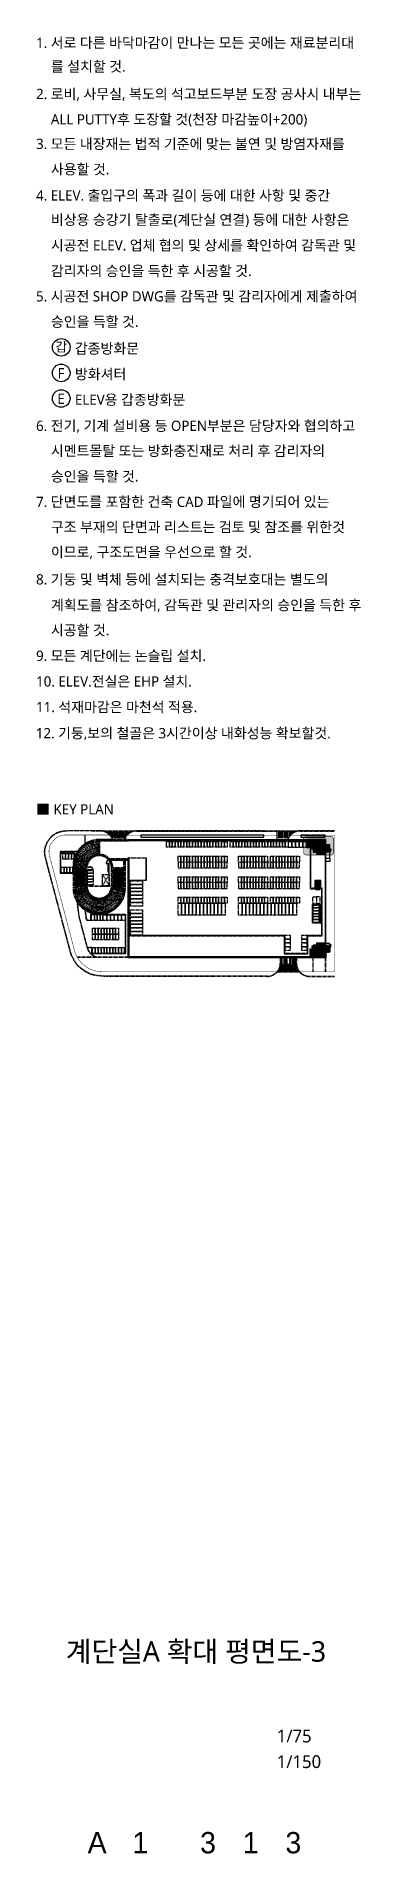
# Model space of a CAD drawing. Header units: millimetres. Extents: x -65167 to 413267, y -17142 to 66587.
# Drawn here: x 116462 to 122165, y 1396 to 33346 of the extents above; entities that cross this region are included whole.
import ezdxf
from ezdxf.enums import TextEntityAlignment as Align

# ---------------------------------------------------------------- set-up
doc = ezdxf.new("R2010")
doc.units = ezdxf.units.MM
doc.header["$LTSCALE"] = 75
doc.header["$MEASUREMENT"] = 0
doc.header["$PDSIZE"] = -10
doc.linetypes.add('-HID', pattern=[2.5, 1.5, -1])
doc.linetypes.add('HIDDEN', pattern=[2, 1, -1])
doc.layers.get('0').update_dxf_attribs({"linetype": 'CONTINUOUS'})
for name, color, linetype in [('ELE2', 3, 'CONTINUOUS'), ('ELE3', 6, 'CONTINUOUS'), ('ELE6', 8, 'CONTINUOUS'), ('ELE9', 9, 'CONTINUOUS'), ('ETC', 9, 'CONTINUOUS'), ('FAC', 6, 'CONTINUOUS'), ('FIN(패널-T75 글라스울)', 6, 'CONTINUOUS'), ('HAT 254', 254, 'CONTINUOUS'), ('HAT-252', 252, 'CONTINUOUS'), ('LAND-2', 4, 'CONTINUOUS'), ('LAND-3', 9, 'CONTINUOUS'), ('LED', 7, 'CONTINUOUS'), ('TEXT', 3, 'CONTINUOUS'), ('TEXT(AXIS)', 2, 'CONTINUOUS'), ('TEXT(NOTE小)', 1, 'CONTINUOUS'), ('TEXT-TITLE', 6, 'CONTINUOUS'), ('TEXT-기입', 6, 'CONTINUOUS'), ('트렌치', 9, 'CONTINUOUS')]:
    doc.layers.add(name, color=color, linetype=linetype)
doc.styles.add('CGS', font='cgse', dxfattribs={"bigfont": 'cgs'})
doc.styles.add('나눔바른고딕', font='NanumBarunGothic.ttf')

msp = doc.modelspace()

# ---------------------------------------------------------------- texts
at = {"layer": 'TEXT', "style": '나눔바른고딕'}
msp.add_text('12. 기둥,보의 철골은 3시간이상 내화성능 확보할것.', height=180, dxfattribs=at).set_placement((116452, 21094.5), align=Align.MIDDLE_LEFT)
at = {"layer": 'TEXT-TITLE', "style": '나눔바른고딕'}
msp.add_text('계단실A 확대 평면도-3', height=360, dxfattribs=at).set_placement((119268.2, 4950), align=Align.MIDDLE_CENTER)
at = {"layer": 'TEXT-기입', "style": '나눔바른고딕'}
for s, p in [('1/75', (120690.3, 3283.4)), ('1/150', (120690.3, 2833.4))]:
    msp.add_text(s, height=225, dxfattribs=at).set_placement(p, align=Align.BOTTOM_LEFT)
at = {"layer": 'TEXT-기입', "style": 'CGS'}
for s, p in [('A', (117530.8, 1588.4)), ('1', (118290.2, 1588.4)), ('3', (119480.8, 1588.4)), ('1', (120230.8, 1588.4)), ('3', (120980.8, 1588.4))]:
    msp.add_text(s, height=375, dxfattribs=at).set_placement(p, align=Align.MIDDLE_CENTER)

# ---------------------------------------------------------------- blocks, each defined once
blk = doc.blocks.new('갑종방화문표기')
at = {"layer": 'TEXT(NOTE小)'}
blk.add_circle((0, 0), 150, dxfattribs=at)
at = {"layer": 'TEXT(NOTE小)', "style": '나눔바른고딕'}
blk.add_text('갑', height=160, dxfattribs=at).set_placement((1, 7), align=Align.MIDDLE_CENTER)
blk = doc.blocks.new('A$C4BDA14EB')
at = {"layer": 'TEXT(NOTE小)'}
blk.add_circle((515, 572), 515, dxfattribs=at)
at = {"layer": 'TEXT(NOTE小)', "style": '나눔바른고딕'}
blk.add_text('F', height=600, dxfattribs=at).set_placement((502, 554), align=Align.MIDDLE_CENTER)
blk = doc.blocks.new('A$C0853663C')
at = {"layer": 'TEXT(NOTE小)'}
blk.add_circle((515, 573), 515, dxfattribs=at)
at = {"layer": 'TEXT(NOTE小)', "style": '나눔바른고딕'}
blk.add_text('E', height=600, dxfattribs=at).set_placement((502, 554), align=Align.MIDDLE_CENTER)
blk = doc.blocks.new('NOTE')
for name, p, xscale, yscale, zscale in [('갑종방화문표기', (575, -5646), 1.030731055544951, 1.030731055544951, 1.030731055544951), ('A$C4BDA14EB', (420, -6268), 0.3, 0.3, 0.3), ('A$C0853663C', (420, -6718), 0.3, 0.3, 0.3)]:
    blk.add_blockref(name, p, dxfattribs=dict(xscale=xscale, yscale=yscale, zscale=zscale))
at = {"layer": 'TEXT', "style": '나눔바른고딕'}
for s, p in [('1. 서로 다른 바닥마감이 만나는 모든 곳에는 재료분리대', (132, -292)), ('를 설치할 것.', (393, -709)), ('2. 로비, 사무실, 복도의 석고보드부분 도장 공사시 내부는', (132, -1192)), ('ALL PUTTY후 도장할 것(천장 마감높이+200)', (393, -1638)), ('3. 모든 내장재는 법적 기준에 맞는 불연 및 방염자재를', (132, -2070)), ('사용할 것.', (393, -2516)), ('4. ELEV. 출입구의 폭과 길이 등에 대한 사항 및 중간', (132, -2976)), ('비상용 승강기 탈출로(계단실 연결) 등에 대한 사항은', (393, -3403)), ('시공전 ELEV. 업체 협의 및 상세를 확인하여 감독관 및', (393, -3853)), ('감리자의 승인을 득한 후 시공할 것.', (393, -4303)), ('5. 시공전 SHOP DWG를 감독관 및 감리자에게 제출하여', (132, -4750)), ('승인을 득할 것.', (393, -5196)), ('갑종방화문', (815, -5667)), ('방화셔터', (815, -6117)), ('ELEV용 갑종방화문', (815, -6567)), ('6. 전기, 기계 설비용 등 OPEN부분은 담당자와 협의하고', (132, -7026)), ('시멘트몰탈 또는 방화충진재로 처리 후 감리자의', (393, -7466)), ('승인을 득할 것.', (393, -7916)), ('7. 단면도를 포함한 건축 CAD 파일에 명기되어 있는', (132, -8363)), ('구조 부재의 단면과 리스트는 검토 및 참조를 위한것', (393, -8806)), ('이므로, 구조도면을 우선으로 할 것.', (393, -9246)), ('8. 기둥 및 벽체 등에 설치되는 충격보호대는 별도의', (132, -9726)), ('계획도를 참조하여, 감독관 및 관리자의 승인을 득한 후', (393, -10179)), ('시공할 것.', (393, -10619)), ('9. 모든 계단에는 논슬립 설치.', (132, -11070)), ('10. ELEV.전실은 EHP 설치.', (132, -11520)), ('11. 석재마감은 마천석 적용.', (132, -11970))]:
    blk.add_text(s, height=180, dxfattribs=at).set_placement(p, align=Align.MIDDLE_LEFT)
blk = doc.blocks.new('weee')
at = {"layer": 'ELE9', "linetype": '-HID', "ltscale": 0.1}
h = blk.add_hatch(dxfattribs=at)
h.set_pattern_fill('ANSI31', color=253, scale=29.4, angle=135)
h.set_pattern_definition([(180, (-10395.0354, -665295.8867), (-2e-16, -3.675), [])])
h.paths.add_polyline_path([(-5576, 49286), (-5582, 49286), (-5582, 49057, -0.003049), (-5579, 49057), (-5576, 49057)])
h = blk.add_hatch(dxfattribs=at)
h.set_pattern_fill('ANSI31', color=253, scale=137.2, angle=135)
h.set_pattern_definition([(180, (-711231.703, 39918.488), (-1e-15, -17.15), [])])
h.paths.add_polyline_path([(-6013, 48816), (-6013, 48585), (-5827, 48585), (-5827, 48816)])
h = blk.add_hatch(dxfattribs=at)
h.set_pattern_fill('ANSI31', color=253, scale=137.2, angle=135)
h.set_pattern_definition([(180, (-711231.703, 39957.688), (-1e-15, -17.15), [])])
h.paths.add_polyline_path([(-5151, 48502), (-5151, 48816), (-5337, 48816), (-5337, 48502)])
at = {"layer": 'ELE2', "color": 253, "ltscale": 0.1}
for points in [[(-5070, 49304), (-5070, 49316), (-1926, 49316)], [(-5070, 49304), (-1926, 49304)], [(-1875, 47237), (-5072, 47237), (-5072, 48996)], [(-1875, 47249), (-5060, 47249), (-5060, 48996), (-5072, 48996)], [(-1596, 49098), (-1608, 49098), (-1608, 47457), (-1596, 47457), (-1596, 49098)], [(-1779, 48455), (-1779, 48436), (-1701, 48436), (-1701, 48455)], [(-1875, 47237), (-1875, 47249)]]:
    blk.add_lwpolyline(points, dxfattribs=at)
at = {"layer": 'ELE3', "color": 253, "ltscale": 0.1}
for points in [[(-1596, 48989), (-1528, 48989), (-1528, 49098)], [(-1583, 47333), (-1596, 47333), (-1596, 47237), (-1875, 47237)], [(-1596, 47459), (-1525, 47459), (-1525, 47333), (-1544, 47333)]]:
    blk.add_lwpolyline(points, dxfattribs=at)
at = {"layer": 'ELE6', "color": 253, "ltscale": 0.1}
for points in [[(-1528, 48989), (-1528, 48932), (-1596, 48932)], [(-1528, 49154), (-1508, 49154)], [(-1528, 49149), (-1510, 49149)], [(-1528, 49144), (-1510, 49144)], [(-1528, 49139), (-1510, 49139)], [(-1528, 49106), (-1508, 49106), (-1508, 49135), (-1528, 49135)], [(-1510, 49135), (-1510, 49154)], [(-1509, 49135), (-1509, 49154)], [(-1509, 49149), (-1508, 49149)], [(-1509, 49144), (-1508, 49144)], [(-1509, 49139), (-1508, 49139)], [(-1508, 49154), (-1508, 49135)], [(-1525, 47459), (-1525, 47487), (-1596, 47487)], [(-1525, 47470), (-1508, 47470)], [(-1525, 47465), (-1510, 47465)], [(-1525, 47460), (-1510, 47460)], [(-1525, 47455), (-1510, 47455)], [(-1525, 47422), (-1508, 47422), (-1508, 47450), (-1525, 47450)], [(-1510, 47450), (-1510, 47470)], [(-1509, 47450), (-1509, 47470)], [(-1509, 47465), (-1508, 47465)], [(-1509, 47460), (-1508, 47460)], [(-1509, 47455), (-1508, 47455)], [(-1508, 47470), (-1508, 47450)]]:
    blk.add_lwpolyline(points, dxfattribs=at)
at = {"layer": 'ELE9', "color": 253, "linetype": '-HID', "ltscale": 0.1}
for p, q in [((-5070, 49290), (-5582, 49290)), ((-5424, 48887), (-5424, 48888)), ((-5424, 48888), (-5416, 48888)), ((-5424, 48885), (-5424, 48887)), ((-5424, 48879), (-5424, 48885)), ((-5423, 48887), (-5423, 48888)), ((-5423, 48888), (-5417, 48888)), ((-5423, 48885), (-5423, 48887)), ((-5423, 48885), (-5423, 48887)), ((-5423, 48885), (-5423, 48887)), ((-5423, 48879), (-5423, 48885)), ((-5417, 48887), (-5417, 48888)), ((-5417, 48885), (-5417, 48887)), ((-5417, 48885), (-5417, 48887)), ((-5417, 48885), (-5417, 48887)), ((-5417, 48879), (-5417, 48885)), ((-5416, 48887), (-5416, 48888)), ((-5416, 48885), (-5416, 48887)), ((-5416, 48879), (-5416, 48885)), ((-5410, 48500), (-5410, 48891)), ((-5147, 48463), (-5147, 48954)), ((-6017, 48855), (-6017, 48463)), ((-6013, 48855), (-6013, 48463)), ((-5827, 48502), (-5827, 48816)), ((-5823, 48502), (-5823, 48816)), ((-5424, 48878), (-5424, 48879)), ((-5424, 48872), (-5424, 48877)), ((-5424, 48870), (-5424, 48872)), ((-5424, 48865), (-5424, 48870)), ((-5424, 48857), (-5424, 48862)), ((-5424, 48855), (-5424, 48857)), ((-5424, 48855), (-5424, 48853)), ((-5424, 48853), (-5416, 48853)), ((-5424, 48850), (-5424, 48851)), ((-5424, 48851), (-5416, 48851)), ((-5424, 48848), (-5424, 48849)), ((-5424, 48842), (-5424, 48848)), ((-5424, 48840), (-5424, 48842)), ((-5424, 48835), (-5424, 48840)), ((-5424, 48833), (-5424, 48834)), ((-5424, 48827), (-5424, 48833)), ((-5424, 48820), (-5424, 48825)), ((-5424, 48818), (-5424, 48819)), ((-5424, 48818), (-5424, 48816)), ((-5424, 48816), (-5416, 48816)), ((-5424, 48811), (-5424, 48813)), ((-5424, 48813), (-5416, 48813)), ((-5424, 48810), (-5424, 48811)), ((-5424, 48804), (-5424, 48809)), ((-5424, 48802), (-5424, 48803)), ((-5424, 48796), (-5424, 48802)), ((-5424, 48795), (-5424, 48796)), ((-5424, 48789), (-5424, 48794)), ((-5424, 48781), (-5424, 48787)), ((-5424, 48780), (-5424, 48781)), ((-5424, 48779), (-5424, 48778)), ((-5424, 48778), (-5416, 48778)), ((-5424, 48774), (-5424, 48775)), ((-5424, 48775), (-5416, 48775)), ((-5424, 48772), (-5424, 48773)), ((-5424, 48766), (-5424, 48772)), ((-5424, 48765), (-5424, 48766)), ((-5424, 48759), (-5424, 48764)), ((-5424, 48757), (-5424, 48759)), ((-5424, 48751), (-5424, 48757)), ((-5424, 48744), (-5424, 48749)), ((-5424, 48742), (-5424, 48744)), ((-5424, 48742), (-5424, 48740)), ((-5424, 48740), (-5416, 48740)), ((-5423, 48878), (-5423, 48879)), ((-5423, 48878), (-5423, 48879)), ((-5423, 48878), (-5423, 48879)), ((-5423, 48872), (-5423, 48877)), ((-5423, 48870), (-5423, 48872)), ((-5423, 48870), (-5423, 48872)), ((-5423, 48870), (-5423, 48872)), ((-5423, 48865), (-5423, 48870)), ((-5423, 48863), (-5423, 48864)), ((-5423, 48863), (-5423, 48864)), ((-5423, 48857), (-5423, 48862)), ((-5423, 48855), (-5423, 48857)), ((-5423, 48855), (-5423, 48857)), ((-5423, 48855), (-5423, 48857)), ((-5423, 48855), (-5423, 48854)), ((-5423, 48854), (-5417, 48854)), ((-5423, 48850), (-5423, 48850)), ((-5423, 48850), (-5417, 48850)), ((-5423, 48848), (-5423, 48849)), ((-5423, 48848), (-5423, 48849)), ((-5423, 48848), (-5423, 48849)), ((-5423, 48842), (-5423, 48848)), ((-5423, 48840), (-5423, 48842)), ((-5423, 48840), (-5423, 48842)), ((-5423, 48840), (-5423, 48842)), ((-5423, 48835), (-5423, 48840)), ((-5423, 48833), (-5423, 48834)), ((-5423, 48833), (-5423, 48834)), ((-5423, 48833), (-5423, 48834)), ((-5423, 48827), (-5423, 48833)), ((-5423, 48825), (-5423, 48827)), ((-5423, 48825), (-5423, 48827)), ((-5423, 48820), (-5423, 48825)), ((-5423, 48818), (-5423, 48819)), ((-5423, 48818), (-5423, 48819)), ((-5423, 48818), (-5423, 48819)), ((-5423, 48818), (-5423, 48817)), ((-5423, 48817), (-5417, 48817)), ((-5423, 48811), (-5423, 48812)), ((-5423, 48812), (-5417, 48812)), ((-5423, 48810), (-5423, 48811)), ((-5423, 48810), (-5423, 48811)), ((-5423, 48810), (-5423, 48811)), ((-5423, 48804), (-5423, 48809)), ((-5423, 48802), (-5423, 48803)), ((-5423, 48802), (-5423, 48803)), ((-5423, 48802), (-5423, 48803)), ((-5423, 48796), (-5423, 48802)), ((-5423, 48795), (-5423, 48796)), ((-5423, 48795), (-5423, 48796)), ((-5423, 48795), (-5423, 48796)), ((-5423, 48789), (-5423, 48794)), ((-5423, 48787), (-5423, 48788)), ((-5423, 48787), (-5423, 48788)), ((-5423, 48781), (-5423, 48787)), ((-5423, 48780), (-5423, 48781)), ((-5423, 48780), (-5423, 48781)), ((-5423, 48780), (-5423, 48781)), ((-5423, 48779), (-5417, 48779)), ((-5423, 48779), (-5423, 48779)), ((-5423, 48774), (-5423, 48774)), ((-5423, 48774), (-5417, 48774)), ((-5423, 48772), (-5423, 48773)), ((-5423, 48772), (-5423, 48773)), ((-5423, 48772), (-5423, 48773)), ((-5423, 48766), (-5423, 48772)), ((-5423, 48765), (-5423, 48766)), ((-5423, 48765), (-5423, 48766)), ((-5423, 48765), (-5423, 48766)), ((-5423, 48759), (-5423, 48764)), ((-5423, 48757), (-5423, 48759)), ((-5423, 48757), (-5423, 48759)), ((-5423, 48757), (-5423, 48759)), ((-5423, 48751), (-5423, 48757)), ((-5423, 48750), (-5423, 48751)), ((-5423, 48750), (-5423, 48751)), ((-5423, 48744), (-5423, 48749)), ((-5423, 48742), (-5423, 48744)), ((-5423, 48742), (-5423, 48744)), ((-5423, 48742), (-5423, 48744)), ((-5423, 48742), (-5423, 48741)), ((-5423, 48741), (-5417, 48741)), ((-5417, 48878), (-5417, 48879)), ((-5417, 48878), (-5417, 48879)), ((-5417, 48878), (-5417, 48879)), ((-5417, 48872), (-5417, 48877)), ((-5417, 48870), (-5417, 48872)), ((-5417, 48870), (-5417, 48872)), ((-5417, 48870), (-5417, 48872)), ((-5417, 48865), (-5417, 48870)), ((-5417, 48863), (-5417, 48864)), ((-5417, 48863), (-5417, 48864)), ((-5417, 48863), (-5417, 48864)), ((-5417, 48857), (-5417, 48862)), ((-5417, 48855), (-5417, 48857)), ((-5417, 48855), (-5417, 48857)), ((-5417, 48855), (-5417, 48857)), ((-5417, 48855), (-5417, 48854)), ((-5417, 48850), (-5417, 48850)), ((-5417, 48848), (-5417, 48849)), ((-5417, 48848), (-5417, 48849)), ((-5417, 48848), (-5417, 48849)), ((-5417, 48842), (-5417, 48848)), ((-5417, 48840), (-5417, 48842)), ((-5417, 48840), (-5417, 48842)), ((-5417, 48840), (-5417, 48842)), ((-5417, 48835), (-5417, 48840)), ((-5417, 48833), (-5417, 48834)), ((-5417, 48833), (-5417, 48834)), ((-5417, 48833), (-5417, 48834)), ((-5417, 48827), (-5417, 48833)), ((-5417, 48825), (-5417, 48827)), ((-5417, 48825), (-5417, 48827)), ((-5417, 48825), (-5417, 48827)), ((-5417, 48820), (-5417, 48825)), ((-5417, 48818), (-5417, 48819)), ((-5417, 48818), (-5417, 48819)), ((-5417, 48818), (-5417, 48819)), ((-5417, 48818), (-5417, 48817)), ((-5417, 48811), (-5417, 48812)), ((-5417, 48810), (-5417, 48811)), ((-5417, 48810), (-5417, 48811)), ((-5417, 48810), (-5417, 48811)), ((-5417, 48804), (-5417, 48809)), ((-5417, 48802), (-5417, 48803)), ((-5417, 48802), (-5417, 48803)), ((-5417, 48802), (-5417, 48803)), ((-5417, 48796), (-5417, 48802)), ((-5417, 48795), (-5417, 48796)), ((-5417, 48795), (-5417, 48796)), ((-5417, 48795), (-5417, 48796)), ((-5417, 48789), (-5417, 48794)), ((-5417, 48787), (-5417, 48788)), ((-5417, 48787), (-5417, 48788)), ((-5417, 48787), (-5417, 48788)), ((-5417, 48781), (-5417, 48787)), ((-5417, 48780), (-5417, 48781)), ((-5417, 48780), (-5417, 48781)), ((-5417, 48780), (-5417, 48781)), ((-5417, 48779), (-5417, 48779)), ((-5417, 48774), (-5417, 48774)), ((-5417, 48772), (-5417, 48773)), ((-5417, 48772), (-5417, 48773)), ((-5417, 48772), (-5417, 48773)), ((-5417, 48766), (-5417, 48772)), ((-5417, 48765), (-5417, 48766)), ((-5417, 48765), (-5417, 48766)), ((-5417, 48765), (-5417, 48766)), ((-5417, 48759), (-5417, 48764)), ((-5417, 48757), (-5417, 48759)), ((-5417, 48757), (-5417, 48759)), ((-5417, 48757), (-5417, 48759)), ((-5417, 48751), (-5417, 48757)), ((-5417, 48750), (-5417, 48751)), ((-5417, 48750), (-5417, 48751)), ((-5417, 48750), (-5417, 48751)), ((-5417, 48744), (-5417, 48749)), ((-5417, 48742), (-5417, 48744)), ((-5417, 48742), (-5417, 48744)), ((-5417, 48742), (-5417, 48744)), ((-5417, 48742), (-5417, 48741)), ((-5416, 48878), (-5416, 48879)), ((-5416, 48872), (-5416, 48877)), ((-5416, 48870), (-5416, 48872)), ((-5416, 48865), (-5416, 48870)), ((-5416, 48863), (-5416, 48864)), ((-5416, 48857), (-5416, 48862)), ((-5416, 48855), (-5416, 48857)), ((-5416, 48855), (-5416, 48853)), ((-5416, 48850), (-5416, 48851)), ((-5416, 48848), (-5416, 48849)), ((-5416, 48842), (-5416, 48848)), ((-5416, 48840), (-5416, 48842)), ((-5416, 48835), (-5416, 48840)), ((-5416, 48833), (-5416, 48834)), ((-5416, 48827), (-5416, 48833)), ((-5416, 48825), (-5416, 48827)), ((-5416, 48820), (-5416, 48825)), ((-5416, 48818), (-5416, 48819)), ((-5416, 48818), (-5416, 48816)), ((-5416, 48811), (-5416, 48813)), ((-5416, 48810), (-5416, 48811)), ((-5416, 48804), (-5416, 48809)), ((-5416, 48802), (-5416, 48803)), ((-5416, 48796), (-5416, 48802)), ((-5416, 48795), (-5416, 48796)), ((-5416, 48789), (-5416, 48794)), ((-5416, 48787), (-5416, 48788)), ((-5416, 48781), (-5416, 48787)), ((-5416, 48780), (-5416, 48781)), ((-5416, 48779), (-5416, 48778)), ((-5416, 48774), (-5416, 48775)), ((-5416, 48772), (-5416, 48773)), ((-5416, 48766), (-5416, 48772)), ((-5416, 48765), (-5416, 48766)), ((-5416, 48759), (-5416, 48764)), ((-5416, 48757), (-5416, 48759)), ((-5416, 48751), (-5416, 48757)), ((-5416, 48750), (-5416, 48751)), ((-5416, 48744), (-5416, 48749)), ((-5416, 48742), (-5416, 48744)), ((-5416, 48742), (-5416, 48740)), ((-5341, 48816), (-5341, 48502)), ((-5337, 48816), (-5337, 48502)), ((-5151, 48463), (-5151, 48816)), ((-6013, 48522), (-5827, 48529))]:
    blk.add_line(p, q, dxfattribs=at)
for points in [[(-5463, 46910), (-5503, 46910), (-5562, 46915), (-5621, 46922), (-5686, 46932), (-5730, 46945), (-5775, 46966), (-5830, 46997), (-5881, 47031), (-5922, 47064), (-5962, 47100), (-5985, 47128), (-6011, 47164), (-6035, 47205), (-6067, 47270), (-6082, 47308), (-6210, 47792), (-6467, 48762), (-6469, 48770), (-6522, 48972), (-6533, 49018), (-6540, 49059), (-6543, 49101), (-6541, 49134), (-6533, 49175), (-6525, 49202), (-6516, 49230), (-6498, 49269), (-6439, 49352), (-6423, 49368), (-6399, 49390), (-6366, 49412), (-6333, 49433), (-6287, 49451), (-6249, 49461), (-6200, 49469), (-6159, 49471), (-6140, 49471)], [(-5463, 46914), (-5503, 46914), (-5561, 46918), (-5621, 46926), (-5685, 46936), (-5728, 46949), (-5773, 46970), (-5827, 47000), (-5878, 47035), (-5919, 47067), (-5959, 47102), (-5982, 47131), (-6008, 47167), (-6031, 47207), (-6064, 47271), (-6078, 47309), (-6206, 47792), (-6466, 48771), (-6518, 48973), (-6530, 49019), (-6537, 49060), (-6539, 49101), (-6537, 49134), (-6529, 49174), (-6521, 49201), (-6512, 49229), (-6495, 49267), (-6436, 49349), (-6420, 49365), (-6396, 49386), (-6364, 49409), (-6331, 49429), (-6285, 49447), (-6248, 49457), (-6199, 49465), (-6159, 49467), (-6140, 49467)], [(-5564, 49469), (-6140, 49471)], [(-5564, 49465), (-6140, 49467)], [(-5716, 49022), (-5835, 49205)], [(-5832, 49242), (-5832, 49396)], [(-5828, 49245), (-5828, 49396)], [(-5705, 49028), (-5815, 49218)], [(-5693, 49034), (-5794, 49231)], [(-5682, 49040), (-5772, 49242)], [(-5670, 49045), (-5750, 49253)], [(-5658, 49049), (-5727, 49261)], [(-5646, 49053), (-5704, 49269)], [(-5633, 49056), (-5680, 49275)], [(-5621, 49058), (-5656, 49280)], [(-5608, 49060), (-5631, 49284)], [(-5595, 49061), (-5607, 49286)], [(-5070, 49310), (-5582, 49310)], [(-5066, 49300), (-5066, 49286), (-5582, 49286)], [(-5582, 49057), (-5582, 49286)], [(-5564, 49469), (-4923, 49469)], [(-5490, 49457), (-4997, 49457)], [(-5461, 49446), (-5026, 49446)], [(-5440, 49434), (-5047, 49434)], [(-5422, 49422), (-5065, 49422)], [(-5408, 49410), (-5079, 49410)], [(-5396, 49399), (-5092, 49399)], [(-5385, 49387), (-5103, 49387)], [(-5375, 49375), (-5112, 49375)], [(-5367, 49363), (-5121, 49363)], [(-5360, 49352), (-5128, 49352)], [(-5070, 49304), (-5070, 49290)], [(-2457, 49458), (-2122, 49458)], [(-2457, 49446), (-2152, 49446)], [(-2457, 49434), (-2173, 49434)], [(-2457, 49422), (-2190, 49422)], [(-2457, 49410), (-2205, 49410)], [(-2457, 49399), (-2217, 49399)], [(-2457, 49387), (-2228, 49387)], [(-2457, 49375), (-2238, 49375)], [(-2457, 49363), (-2246, 49363)], [(-2457, 49352), (-2254, 49352)], [(-5970, 49104), (-6268, 49104), (-6268, 48724), (-6043, 48724), (-6043, 48830)], [(-5972, 49100), (-6264, 49100), (-6264, 49075)], [(-6017, 49006), (-6017, 49075), (-6264, 49075)], [(-6017, 49006), (-6017, 49075), (-6264, 49075)], [(-6021, 48995), (-6021, 49071), (-6264, 49071), (-6264, 48728), (-6047, 48728), (-6047, 48834), (-6043, 48834)], [(-6028, 48969), (-6072, 48969), (-6072, 49071), (-6021, 49071), (-6021, 48995)], [(-5824, 48854), (-6012, 48884)], [(-5822, 48867), (-6010, 48907)], [(-5819, 48879), (-6007, 48930)], [(-5815, 48892), (-6002, 48953)], [(-5811, 48904), (-5996, 48975)], [(-5806, 48916), (-5989, 48997)], [(-5800, 48927), (-5981, 49019)], [(-5794, 48939), (-5971, 49041)], [(-5788, 48949), (-5961, 49062)], [(-5780, 48960), (-5949, 49082)], [(-5773, 48970), (-5936, 49102)], [(-5764, 48980), (-5921, 49121)], [(-5755, 48989), (-5906, 49140)], [(-5746, 48998), (-5890, 49158)], [(-5736, 49006), (-5872, 49174)], [(-5726, 49014), (-5854, 49190)], [(-5410, 48891), (-5459, 48891)], [(-5406, 48894), (-5455, 48894)], [(-5414, 48960), (-5072, 48960)], [(-5409, 48954), (-5072, 48954)], [(-5406, 48500), (-5406, 48894)], [(-5405, 48980), (-5072, 48980)], [(-5060, 48996), (-4758, 48996), (-4758, 48595), (-5058, 48595)], [(-5060, 48992), (-4761, 48992), (-4761, 48598), (-5058, 48598)], [(-5827, 48816), (-6017, 48816)], [(-5826, 48842), (-6013, 48861)], [(-5827, 48829), (-6013, 48839)], [(-6013, 48585), (-5827, 48585)], [(-6013, 48566), (-5827, 48566)], [(-6013, 48566), (-5827, 48566)], [(-5523, 48504), (-5406, 48700)], [(-5523, 48700), (-5406, 48504)], [(-5341, 48822), (-5147, 48822)], [(-5341, 48816), (-5147, 48816)], [(-6017, 48502), (-5823, 48502)], [(-5823, 48502), (-6017, 48502)], [(-6013, 48546), (-5827, 48546)], [(-5827, 48502), (-6013, 48502)], [(-5827, 48491), (-6013, 48482)], [(-5826, 48479), (-6013, 48461)], [(-5825, 48467), (-6013, 48440)], [(-5823, 48455), (-6011, 48418)], [(-5820, 48444), (-6008, 48397)], [(-5817, 48432), (-6008, 48375)], [(-5813, 48421), (-6000, 48356)], [(-5809, 48410), (-5994, 48335)], [(-5804, 48399), (-5987, 48314)], [(-5799, 48389), (-5979, 48294)], [(-5793, 48378), (-5970, 48274)], [(-5787, 48368), (-5960, 48255)], [(-5780, 48358), (-5949, 48236)], [(-5773, 48349), (-5937, 48218)], [(-5766, 48340), (-5924, 48200)], [(-5758, 48331), (-5910, 48183)], [(-5749, 48323), (-5895, 48166)], [(-5740, 48315), (-5879, 48151)], [(-5731, 48308), (-5863, 48136)], [(-5721, 48301), (-5845, 48122)], [(-5711, 48294), (-5827, 48108)], [(-5701, 48288), (-5808, 48096)], [(-5798, 48500), (-5367, 48500)], [(-5798, 48494), (-5367, 48494)], [(-5691, 48283), (-5789, 48085)], [(-5680, 48278), (-5769, 48074)], [(-5669, 48273), (-5748, 48065)], [(-5658, 48269), (-5727, 48057)], [(-5647, 48266), (-5705, 48050)], [(-5635, 48263), (-5683, 48044)], [(-5623, 48261), (-5661, 48039)], [(-5612, 48259), (-5639, 48036)], [(-5600, 48258), (-5616, 48033)], [(-5588, 48258), (-5594, 48032)], [(-5576, 48258), (-5571, 48032)], [(-5564, 48258), (-5548, 48033)], [(-5553, 48259), (-5526, 48036)], [(-5541, 48261), (-5503, 48039)], [(-5529, 48263), (-5481, 48044)], [(-5518, 48266), (-5459, 48050)], [(-5506, 48269), (-5437, 48057)], [(-5495, 48273), (-5416, 48065)], [(-5484, 48278), (-5396, 48074)], [(-5474, 48283), (-5376, 48085)], [(-5463, 48288), (-5356, 48096)], [(-5453, 48294), (-5337, 48108)], [(-5443, 48301), (-5319, 48122)], [(-5433, 48308), (-5302, 48136)], [(-5424, 48315), (-5285, 48151)], [(-5415, 48323), (-5270, 48166)], [(-5407, 48331), (-5255, 48183)], [(-5399, 48340), (-5241, 48200)], [(-5391, 48349), (-5228, 48218)], [(-5384, 48358), (-5216, 48236)], [(-5377, 48368), (-5205, 48255)], [(-5371, 48378), (-5195, 48274)], [(-5365, 48389), (-5185, 48294)], [(-5360, 48399), (-5177, 48314)], [(-5355, 48410), (-5171, 48335)], [(-5351, 48421), (-5165, 48356)], [(-5346, 48439), (-5157, 48389)], [(-5343, 48452), (-5154, 48411)], [(-5341, 48502), (-5147, 48502)], [(-5340, 48464), (-5152, 48434)], [(-5339, 48477), (-5151, 48457)], [(-5338, 48490), (-5151, 48480)], [(-5940, 47957), (-5803, 47437), (-5795, 47409), (-5789, 47392), (-5781, 47375), (-5768, 47354), (-5756, 47334), (-5744, 47320), (-5732, 47307), (-5718, 47295), (-5700, 47281), (-5678, 47266), (-5659, 47255), (-5642, 47248), (-5635, 47245)], [(-5937, 47958), (-5800, 47438), (-5791, 47410), (-5785, 47393), (-5777, 47377), (-5765, 47356), (-5752, 47337), (-5741, 47322), (-5729, 47309), (-5716, 47298), (-5698, 47285), (-5676, 47270), (-5657, 47259), (-5641, 47251), (-5624, 47245)], [(-5586, 47999), (-5126, 47999), (-5126, 47309), (-5706, 47309), (-5706, 47415), (-5793, 47415)], [(-5586, 48003), (-5122, 48003), (-5122, 47305), (-5710, 47305), (-5710, 47411), (-5792, 47411)], [(-5072, 47245), (-5967, 47245)], [(-5072, 47239), (-5963, 47239)], [(-2450, 46991), (-2062, 46991)], [(-2442, 47001), (-2070, 47001)], [(-2434, 47013), (-2078, 47013)], [(-2426, 47025), (-2086, 47025)], [(-2420, 47036), (-2092, 47036)], [(-2414, 47048), (-2098, 47048)], [(-2410, 47060), (-2103, 47060)], [(-2405, 47072), (-2107, 47072)], [(-2402, 47083), (-2110, 47083)], [(-2399, 47095), (-2113, 47095)], [(-2397, 47107), (-2115, 47107)], [(-2396, 47119), (-2277, 47119)], [(-2395, 47130), (-2277, 47130)], [(-2394, 47225), (-2277, 47225)], [(-2394, 47213), (-2277, 47213)], [(-2394, 47201), (-2277, 47201)], [(-2394, 47189), (-2277, 47189)], [(-2394, 47177), (-2277, 47177)], [(-2394, 47166), (-2277, 47166)], [(-2394, 47154), (-2277, 47154)], [(-2394, 47142), (-2277, 47142)], [(-2236, 47237), (-2235, 47116), (-2277, 47116), (-2277, 47237)], [(-2235, 47225), (-2118, 47225)], [(-2235, 47213), (-2118, 47213)], [(-2235, 47201), (-2118, 47201)], [(-2235, 47189), (-2118, 47189)], [(-2235, 47177), (-2118, 47177)], [(-2235, 47166), (-2118, 47166)], [(-2235, 47154), (-2118, 47154)], [(-2235, 47142), (-2118, 47142)], [(-2235, 47130), (-2118, 47130)], [(-2235, 47119), (-2117, 47119)]]:
    blk.add_lwpolyline(points, dxfattribs=at)
for points in [[(-5070, 49316), (-5582, 49316, 0.414214), (-6043, 48855), (-6043, 48463, 1), (-5122, 48463), (-5122, 48954)], [(-5367, 49310), (-5582, 49310, 0.414214), (-6037, 48855), (-6037, 48463, 1), (-5127, 48463), (-5127, 48954)], [(-5564, 49469), (-5564, 49469, -0.313556), (-5343, 49316)], [(-5564, 49465, -0.311828), (-5347, 49316, -0.311828)], [(-5244, 48816), (-5244, 48463, -1), (-5920, 48463), (-5920, 48836, -0.414214), (-5582, 49174)], [(-5804, 48502, 1), (-5361, 48502), (-5361, 48816, 1), (-5804, 48816), (-5804, 48502)], [(-5798, 48502, 1), (-5367, 48502), (-5367, 48816, 1), (-5798, 48816), (-5798, 48502)], [(-5459, 48891, -0.204235), (-5427, 48965, -0.204235)], [(-5455, 48894, -0.193955), (-5424, 48963, -0.193955)], [(-5424, 48887, 0.179535), (-5423, 48886, 1)], [(-5423, 48887, 0.259476), (-5423, 48887, 0.259476), (-5424, 48887, 1)], [(-5423, 48886, 0.179535), (-5424, 48885, 1)], [(-5424, 48885, 0.556415), (-5423, 48885, 1)], [(-5423, 48886, 0.179535), (-5423, 48887, 0.259476)], [(-5423, 48885, 0.179535), (-5423, 48886, 0.259476)], [(-5417, 48887, -0.259476), (-5417, 48887, -0.259476), (-5416, 48887, -1)], [(-5416, 48887, -0.179535), (-5417, 48886, -1)], [(-5417, 48886, -0.179535), (-5417, 48887, -0.259476)], [(-5417, 48885, -0.179535), (-5417, 48886, -0.259476)], [(-5417, 48886, -0.179535), (-5416, 48885, -1)], [(-5416, 48885, -0.556415), (-5417, 48885, -1)], [(-5797, 48832), (-5747, 48832, -0.393426), (-5692, 48781), (-5798, 48781), (-5798, 48499)], [(-5797, 48836), (-5747, 48836, -0.414214), (-5688, 48777), (-5794, 48777), (-5794, 48499)], [(-5423, 48879, 0.259476), (-5423, 48880, 0.259476), (-5424, 48879, 1)], [(-5424, 48879, 0.179535), (-5423, 48879, 1)], [(-5423, 48878, 0.179535), (-5424, 48878, 1)], [(-5424, 48877, 0.556415), (-5423, 48877, 1)], [(-5423, 48872, 0.259476), (-5423, 48872, 0.259476), (-5424, 48872, 1)], [(-5424, 48872, 0.179535), (-5423, 48871, 1)], [(-5423, 48871, 0.179535), (-5424, 48870, 1)], [(-5424, 48870, 0.556415), (-5423, 48870, 1)], [(-5423, 48864, 0.259476), (-5423, 48865, 0.259476), (-5424, 48864, 1)], [(-5424, 48864, 0.179535), (-5423, 48864, 1)], [(-5423, 48863, 0.179535), (-5424, 48863, 1)], [(-5424, 48862, 0.556415), (-5423, 48862, 1)], [(-5423, 48857, 0.259476), (-5423, 48857, 0.259476), (-5424, 48857, 1)], [(-5424, 48857, 0.179535), (-5423, 48856, 1)], [(-5423, 48856, 0.179535), (-5424, 48855, 1)], [(-5424, 48855, 0.556415), (-5423, 48855, 1)], [(-5423, 48850, 0.259476), (-5423, 48850, 0.259476), (-5424, 48850, 1)], [(-5424, 48849, 0.179535), (-5423, 48849, 1)], [(-5423, 48848, 0.179535), (-5424, 48848, 1)], [(-5424, 48848, 0.556415), (-5423, 48848, 1)], [(-5423, 48842, 0.259476), (-5423, 48842, 0.259476), (-5424, 48842, 1)], [(-5424, 48842, 0.179535), (-5423, 48841, 1)], [(-5423, 48841, 0.179535), (-5424, 48840, 1)], [(-5424, 48840, 0.556415), (-5423, 48840, 1)], [(-5423, 48835, 0.259476), (-5423, 48835, 0.259476), (-5424, 48835, 1)], [(-5424, 48834, 0.179535), (-5423, 48834, 1)], [(-5423, 48833, 0.179535), (-5424, 48833, 1)], [(-5424, 48833, 0.556415), (-5423, 48833, 1)], [(-5423, 48827, 0.259476), (-5423, 48827, 0.259476), (-5424, 48827, 1)], [(-5424, 48827, 0.179535), (-5423, 48826, 1)], [(-5423, 48826, 0.179535), (-5424, 48825, 1)], [(-5424, 48825, 0.556415), (-5423, 48825, 1)], [(-5423, 48820, 0.259476), (-5423, 48820, 0.259476), (-5424, 48820, 1)], [(-5424, 48819, 0.179535), (-5423, 48819, 1)], [(-5423, 48818, 0.179535), (-5424, 48818, 1)], [(-5424, 48818, 0.556415), (-5423, 48818, 1)], [(-5423, 48811, 0.259476), (-5423, 48812, 0.259476), (-5424, 48811, 1)], [(-5424, 48811, 0.179535), (-5423, 48811, 1)], [(-5423, 48810, 0.179535), (-5424, 48810, 1)], [(-5424, 48809, 0.556415), (-5423, 48809, 1)], [(-5423, 48804, 0.259476), (-5423, 48804, 0.259476), (-5424, 48804, 1)], [(-5424, 48803, 0.179535), (-5423, 48803, 1)], [(-5424, 48802, 0.556415), (-5423, 48802, 1)], [(-5423, 48802, 0.179535), (-5424, 48802, 1)], [(-5423, 48796, 0.259476), (-5423, 48797, 0.259476), (-5424, 48796, 1)], [(-5424, 48796, 0.179535), (-5423, 48796, 1)], [(-5423, 48795, 0.179535), (-5424, 48795, 1)], [(-5424, 48794, 0.556415), (-5423, 48794, 1)], [(-5423, 48789, 0.259476), (-5423, 48789, 0.259476), (-5424, 48789, 1)], [(-5424, 48788, 0.179535), (-5423, 48788, 1)], [(-5423, 48787, 0.179535), (-5424, 48787, 1)], [(-5424, 48787, 0.556415), (-5423, 48787, 1)], [(-5423, 48781, 0.259476), (-5423, 48782, 0.259476), (-5424, 48781, 1)], [(-5424, 48781, 0.179535), (-5423, 48781, 1)], [(-5423, 48780, 0.179535), (-5424, 48780, 1)], [(-5424, 48779, 0.556415), (-5423, 48779, 1)], [(-5423, 48774, 0.259476), (-5423, 48774, 0.259476), (-5424, 48774, 1)], [(-5424, 48773, 0.179535), (-5423, 48773, 1)], [(-5423, 48773, 0.179535), (-5424, 48772, 1)], [(-5424, 48772, 0.556415), (-5423, 48772, 1)], [(-5423, 48766, 0.259476), (-5423, 48767, 0.259476), (-5424, 48766, 1)], [(-5424, 48766, 0.179535), (-5423, 48766, 1)], [(-5423, 48765, 0.179535), (-5424, 48765, 1)], [(-5424, 48764, 0.556415), (-5423, 48764, 1)], [(-5423, 48759, 0.259476), (-5423, 48759, 0.259476), (-5424, 48759, 1)], [(-5424, 48759, 0.179535), (-5423, 48758, 1)], [(-5423, 48758, 0.179535), (-5424, 48757, 1)], [(-5424, 48757, 0.556415), (-5423, 48757, 1)], [(-5423, 48751, 0.259476), (-5423, 48752, 0.259476), (-5424, 48751, 1)], [(-5424, 48751, 0.179535), (-5423, 48751, 1)], [(-5423, 48750, 0.179535), (-5424, 48750, 1)], [(-5424, 48749, 0.556415), (-5423, 48749, 1)], [(-5423, 48744, 0.259476), (-5423, 48744, 0.259476), (-5424, 48744, 1)], [(-5424, 48744, 0.179535), (-5423, 48743, 1)], [(-5423, 48743, 0.179535), (-5424, 48742, 1)], [(-5424, 48742, 0.556415), (-5423, 48742, 1)], [(-5423, 48879, 0.179535), (-5423, 48879, 0.259476)], [(-5423, 48878, 0.179535), (-5423, 48878, 0.259476)], [(-5423, 48871, 0.179535), (-5423, 48872, 0.259476)], [(-5423, 48870, 0.179535), (-5423, 48871, 0.259476)], [(-5423, 48864, 0.179535), (-5423, 48864, 0.259476)], [(-5423, 48863, 0.179535), (-5423, 48863, 0.259476)], [(-5423, 48856, 0.179535), (-5423, 48857, 0.259476)], [(-5423, 48855, 0.179535), (-5423, 48856, 0.259476)], [(-5423, 48849, 0.179535), (-5423, 48849, 0.259476)], [(-5423, 48848, 0.179535), (-5423, 48848, 0.259476)], [(-5423, 48841, 0.179535), (-5423, 48842, 0.259476)], [(-5423, 48840, 0.179535), (-5423, 48841, 0.259476)], [(-5423, 48834, 0.179535), (-5423, 48834, 0.259476)], [(-5423, 48833, 0.179535), (-5423, 48833, 0.259476)], [(-5423, 48826, 0.179535), (-5423, 48827, 0.259476)], [(-5423, 48825, 0.179535), (-5423, 48826, 0.259476)], [(-5423, 48819, 0.179535), (-5423, 48819, 0.259476)], [(-5423, 48818, 0.179535), (-5423, 48818, 0.259476)], [(-5423, 48811, 0.179535), (-5423, 48811, 0.259476)], [(-5423, 48810, 0.179535), (-5423, 48810, 0.259476)], [(-5423, 48803, 0.179535), (-5423, 48803, 0.259476)], [(-5423, 48802, 0.179535), (-5423, 48802, 0.259476)], [(-5423, 48796, 0.179535), (-5423, 48796, 0.259476)], [(-5423, 48795, 0.179535), (-5423, 48795, 0.259476)], [(-5423, 48788, 0.179535), (-5423, 48788, 0.259476)], [(-5423, 48787, 0.179535), (-5423, 48787, 0.259476)], [(-5423, 48781, 0.179535), (-5423, 48781, 0.259476)], [(-5423, 48780, 0.179535), (-5423, 48780, 0.259476)], [(-5423, 48773, 0.179535), (-5423, 48773, 0.259476)], [(-5423, 48772, 0.179535), (-5423, 48773, 0.259476)], [(-5423, 48766, 0.179535), (-5423, 48766, 0.259476)], [(-5423, 48765, 0.179535), (-5423, 48765, 0.259476)], [(-5423, 48758, 0.179535), (-5423, 48759, 0.259476)], [(-5423, 48757, 0.179535), (-5423, 48758, 0.259476)], [(-5423, 48751, 0.179535), (-5423, 48751, 0.259476)], [(-5423, 48750, 0.179535), (-5423, 48750, 0.259476)], [(-5423, 48743, 0.179535), (-5423, 48744, 0.259476)], [(-5423, 48742, 0.179535), (-5423, 48743, 0.259476)], [(-5417, 48879, -0.259476), (-5417, 48880, -0.259476), (-5416, 48879, -1)], [(-5416, 48879, -0.179535), (-5417, 48879, -1)], [(-5417, 48879, -0.179535), (-5417, 48879, -0.259476)], [(-5417, 48878, -0.179535), (-5417, 48878, -0.259476)], [(-5417, 48878, -0.179535), (-5416, 48878, -1)], [(-5416, 48877, -0.556415), (-5417, 48877, -1)], [(-5416, 48872, -0.179535), (-5417, 48871, -1)], [(-5417, 48871, -0.179535), (-5417, 48872, -0.259476)], [(-5417, 48872, -0.259476), (-5417, 48872, -0.259476), (-5416, 48872, -1)], [(-5417, 48870, -0.179535), (-5417, 48871, -0.259476)], [(-5417, 48871, -0.179535), (-5416, 48870, -1)], [(-5416, 48870, -0.556415), (-5417, 48870, -1)], [(-5417, 48864, -0.259476), (-5417, 48865, -0.259476), (-5416, 48864, -1)], [(-5416, 48864, -0.179535), (-5417, 48864, -1)], [(-5417, 48864, -0.179535), (-5417, 48864, -0.259476)], [(-5417, 48863, -0.179535), (-5417, 48863, -0.259476)], [(-5417, 48863, -0.179535), (-5416, 48863, -1)], [(-5416, 48862, -0.556415), (-5417, 48862, -1)], [(-5416, 48857, -0.179535), (-5417, 48856, -1)], [(-5417, 48856, -0.179535), (-5417, 48857, -0.259476)], [(-5417, 48857, -0.259476), (-5417, 48857, -0.259476), (-5416, 48857, -1)], [(-5417, 48855, -0.179535), (-5417, 48856, -0.259476)], [(-5417, 48856, -0.179535), (-5416, 48855, -1)], [(-5416, 48855, -0.556415), (-5417, 48855, -1)], [(-5417, 48850, -0.259476), (-5417, 48850, -0.259476), (-5416, 48850, -1)], [(-5416, 48849, -0.179535), (-5417, 48849, -1)], [(-5417, 48849, -0.179535), (-5417, 48849, -0.259476)], [(-5416, 48848, -0.556415), (-5417, 48848, -1)], [(-5417, 48848, -0.179535), (-5417, 48848, -0.259476)], [(-5417, 48848, -0.179535), (-5416, 48848, -1)], [(-5417, 48842, -0.259476), (-5417, 48842, -0.259476), (-5416, 48842, -1)], [(-5416, 48842, -0.179535), (-5417, 48841, -1)], [(-5417, 48841, -0.179535), (-5417, 48842, -0.259476)], [(-5417, 48840, -0.179535), (-5417, 48841, -0.259476)], [(-5417, 48841, -0.179535), (-5416, 48840, -1)], [(-5416, 48840, -0.556415), (-5417, 48840, -1)], [(-5417, 48835, -0.259476), (-5417, 48835, -0.259476), (-5416, 48835, -1)], [(-5416, 48834, -0.179535), (-5417, 48834, -1)], [(-5417, 48834, -0.179535), (-5417, 48834, -0.259476)], [(-5417, 48833, -0.179535), (-5417, 48833, -0.259476)], [(-5417, 48833, -0.179535), (-5416, 48833, -1)], [(-5416, 48833, -0.556415), (-5417, 48833, -1)], [(-5416, 48827, -0.179535), (-5417, 48826, -1)], [(-5417, 48826, -0.179535), (-5417, 48827, -0.259476)], [(-5417, 48827, -0.259476), (-5417, 48827, -0.259476), (-5416, 48827, -1)], [(-5417, 48825, -0.179535), (-5417, 48826, -0.259476)], [(-5417, 48826, -0.179535), (-5416, 48825, -1)], [(-5416, 48825, -0.556415), (-5417, 48825, -1)], [(-5417, 48820, -0.259476), (-5417, 48820, -0.259476), (-5416, 48820, -1)], [(-5416, 48819, -0.179535), (-5417, 48819, -1)], [(-5417, 48819, -0.179535), (-5417, 48819, -0.259476)], [(-5417, 48818, -0.179535), (-5417, 48818, -0.259476)], [(-5417, 48818, -0.179535), (-5416, 48818, -1)], [(-5416, 48818, -0.556415), (-5417, 48818, -1)], [(-5417, 48811, -0.259476), (-5417, 48812, -0.259476), (-5416, 48811, -1)], [(-5416, 48811, -0.179535), (-5417, 48811, -1)], [(-5417, 48811, -0.179535), (-5417, 48811, -0.259476)], [(-5417, 48810, -0.179535), (-5417, 48810, -0.259476)], [(-5417, 48810, -0.179535), (-5416, 48810, -1)], [(-5416, 48809, -0.556415), (-5417, 48809, -1)], [(-5417, 48804, -0.259476), (-5417, 48804, -0.259476), (-5416, 48804, -1)], [(-5416, 48803, -0.179535), (-5417, 48803, -1)], [(-5417, 48803, -0.179535), (-5417, 48803, -0.259476)], [(-5416, 48802, -0.556415), (-5417, 48802, -1)], [(-5417, 48802, -0.179535), (-5417, 48802, -0.259476)], [(-5417, 48802, -0.179535), (-5416, 48802, -1)], [(-5417, 48796, -0.259476), (-5417, 48797, -0.259476), (-5416, 48796, -1)], [(-5416, 48796, -0.179535), (-5417, 48796, -1)], [(-5417, 48796, -0.179535), (-5417, 48796, -0.259476)], [(-5417, 48795, -0.179535), (-5417, 48795, -0.259476)], [(-5417, 48795, -0.179535), (-5416, 48795, -1)], [(-5416, 48794, -0.556415), (-5417, 48794, -1)], [(-5417, 48789, -0.259476), (-5417, 48789, -0.259476), (-5416, 48789, -1)], [(-5416, 48788, -0.179535), (-5417, 48788, -1)], [(-5417, 48788, -0.179535), (-5417, 48788, -0.259476)], [(-5416, 48787, -0.556415), (-5417, 48787, -1)], [(-5417, 48787, -0.179535), (-5417, 48787, -0.259476)], [(-5417, 48787, -0.179535), (-5416, 48787, -1)], [(-5417, 48781, -0.259476), (-5417, 48782, -0.259476), (-5416, 48781, -1)], [(-5416, 48781, -0.179535), (-5417, 48781, -1)], [(-5417, 48781, -0.179535), (-5417, 48781, -0.259476)], [(-5417, 48780, -0.179535), (-5417, 48780, -0.259476)], [(-5417, 48780, -0.179535), (-5416, 48780, -1)], [(-5416, 48779, -0.556415), (-5417, 48779, -1)], [(-5417, 48774, -0.259476), (-5417, 48774, -0.259476), (-5416, 48774, -1)], [(-5416, 48773, -0.179535), (-5417, 48773, -1)], [(-5417, 48773, -0.179535), (-5417, 48773, -0.259476)], [(-5417, 48772, -0.179535), (-5417, 48773, -0.259476)], [(-5417, 48773, -0.179535), (-5416, 48772, -1)], [(-5416, 48772, -0.556415), (-5417, 48772, -1)], [(-5417, 48766, -0.259476), (-5417, 48767, -0.259476), (-5416, 48766, -1)], [(-5416, 48766, -0.179535), (-5417, 48766, -1)], [(-5417, 48766, -0.179535), (-5417, 48766, -0.259476)], [(-5417, 48765, -0.179535), (-5417, 48765, -0.259476)], [(-5417, 48765, -0.179535), (-5416, 48765, -1)], [(-5416, 48764, -0.556415), (-5417, 48764, -1)], [(-5416, 48759, -0.179535), (-5417, 48758, -1)], [(-5417, 48758, -0.179535), (-5417, 48759, -0.259476)], [(-5417, 48759, -0.259476), (-5417, 48759, -0.259476), (-5416, 48759, -1)], [(-5417, 48757, -0.179535), (-5417, 48758, -0.259476)], [(-5417, 48758, -0.179535), (-5416, 48757, -1)], [(-5416, 48757, -0.556415), (-5417, 48757, -1)], [(-5417, 48751, -0.259476), (-5417, 48752, -0.259476), (-5416, 48751, -1)], [(-5416, 48751, -0.179535), (-5417, 48751, -1)], [(-5417, 48751, -0.179535), (-5417, 48751, -0.259476)], [(-5417, 48750, -0.179535), (-5417, 48750, -0.259476)], [(-5417, 48750, -0.179535), (-5416, 48750, -1)], [(-5416, 48749, -0.556415), (-5417, 48749, -1)], [(-5416, 48744, -0.179535), (-5417, 48743, -1)], [(-5417, 48743, -0.179535), (-5417, 48744, -0.259476)], [(-5417, 48744, -0.259476), (-5417, 48744, -0.259476), (-5416, 48744, -1)], [(-5417, 48742, -0.179535), (-5417, 48743, -0.259476)], [(-5417, 48743, -0.179535), (-5416, 48742, -1)], [(-5416, 48742, -0.556415), (-5417, 48742, -1)], [(-5940, 47958, -0.017012), (-5972, 48218, -0.017012)], [(-5937, 47958, -0.016514), (-5967, 48211, -0.016514)], [(-5586, 47999), (-5723, 47999), (-5723, 47893), (-5802, 47893), (-5815, 47943, -0.009125), (-5835, 48078, -0.009125)], [(-5830, 48075, 0.008891), (-5811, 47944), (-5799, 47897), (-5727, 47897), (-5727, 48003), (-5586, 48003)]]:
    blk.add_lwpolyline(points, format="xyb", dxfattribs=at)
for points in [[(-5576, 49057), (-5582, 49057), (-5582, 49286), (-5576, 49286)], [(-4400, 49281), (-4349, 49281), (-4349, 49179), (-4400, 49179)], [(-4349, 49281), (-4298, 49281), (-4298, 49179), (-4349, 49179)], [(-4298, 49281), (-4247, 49281), (-4247, 49179), (-4298, 49179)], [(-4247, 49281), (-4196, 49281), (-4196, 49179), (-4247, 49179)], [(-4196, 49281), (-4146, 49281), (-4146, 49179), (-4196, 49179)], [(-4146, 49281), (-4095, 49281), (-4095, 49179), (-4146, 49179)], [(-4095, 49281), (-4044, 49281), (-4044, 49179), (-4095, 49179)], [(-4044, 49281), (-3993, 49281), (-3993, 49179), (-4044, 49179)], [(-3993, 49281), (-3942, 49281), (-3942, 49179), (-3993, 49179)], [(-3942, 49281), (-3891, 49281), (-3891, 49179), (-3942, 49179)], [(-3891, 49281), (-3840, 49281), (-3840, 49179), (-3891, 49179)], [(-3840, 49281), (-3789, 49281), (-3789, 49179), (-3840, 49179)], [(-3789, 49281), (-3738, 49281), (-3738, 49179), (-3789, 49179)], [(-3738, 49281), (-3687, 49281), (-3687, 49179), (-3738, 49179)], [(-3687, 49281), (-3636, 49281), (-3636, 49179), (-3687, 49179)], [(-3636, 49281), (-3585, 49281), (-3585, 49179), (-3636, 49179)], [(-3585, 49281), (-3534, 49281), (-3534, 49179), (-3585, 49179)], [(-3534, 49281), (-3483, 49281), (-3483, 49179), (-3534, 49179)], [(-3483, 49281), (-3432, 49281), (-3432, 49179), (-3483, 49179)], [(-3432, 49281), (-3381, 49281), (-3381, 49179), (-3432, 49179)], [(-3381, 49281), (-3330, 49281), (-3330, 49179), (-3381, 49179)], [(-3279, 49281), (-3228, 49281), (-3228, 49179), (-3279, 49179)], [(-3228, 49281), (-3177, 49281), (-3177, 49179), (-3228, 49179)], [(-3177, 49281), (-3126, 49281), (-3126, 49179), (-3177, 49179)], [(-3126, 49281), (-3075, 49281), (-3075, 49179), (-3126, 49179)], [(-3075, 49281), (-3024, 49281), (-3024, 49179), (-3075, 49179)], [(-3024, 49281), (-2973, 49281), (-2973, 49179), (-3024, 49179)], [(-2973, 49281), (-2922, 49281), (-2922, 49179), (-2973, 49179)], [(-2922, 49281), (-2872, 49281), (-2872, 49179), (-2922, 49179)], [(-2872, 49281), (-2821, 49281), (-2821, 49179), (-2872, 49179)], [(-2821, 49281), (-2770, 49281), (-2770, 49179), (-2821, 49179)], [(-2770, 49281), (-2719, 49281), (-2719, 49179), (-2770, 49179)], [(-2719, 49281), (-2668, 49281), (-2668, 49179), (-2719, 49179)], [(-2668, 49281), (-2617, 49281), (-2617, 49179), (-2668, 49179)], [(-2617, 49281), (-2566, 49281), (-2566, 49179), (-2617, 49179)], [(-2566, 49281), (-2515, 49281), (-2515, 49179), (-2566, 49179)], [(-2515, 49281), (-2464, 49281), (-2464, 49179), (-2515, 49179)], [(-2464, 49281), (-2413, 49281), (-2413, 49179), (-2464, 49179)], [(-2413, 49281), (-2362, 49281), (-2362, 49179), (-2413, 49179)], [(-2362, 49281), (-2311, 49281), (-2311, 49179), (-2362, 49179)], [(-2311, 49281), (-2260, 49281), (-2260, 49179), (-2311, 49179)], [(-2260, 49179), (-2195, 49179), (-2195, 49277), (-2260, 49277)], [(-2195, 49179), (-2131, 49179), (-2131, 49277), (-2195, 49277)], [(-2131, 49179), (-2066, 49179), (-2066, 49277), (-2131, 49277)], [(-2066, 49179), (-2001, 49179), (-2001, 49277), (-2066, 49277)], [(-2001, 49179), (-1937, 49179), (-1937, 49277), (-2001, 49277)], [(-6174, 48969), (-6225, 48969), (-6225, 49071), (-6174, 49071)], [(-6123, 48969), (-6174, 48969), (-6174, 49071), (-6123, 49071)], [(-6072, 48969), (-6123, 48969), (-6123, 49071), (-6072, 49071)], [(-5421, 48888), (-5421, 48888), (-5421, 48888), (-5421, 48888), (-5421, 48888), (-5421, 48888), (-5422, 48888), (-5422, 48888)], [(-5419, 48888), (-5419, 48888), (-5418, 48888), (-5418, 48888), (-5419, 48888), (-5419, 48888), (-5419, 48888), (-5419, 48888)], [(-4196, 49022), (-4146, 49022), (-4146, 48920), (-4196, 48920)], [(-4196, 48818), (-4146, 48818), (-4146, 48920), (-4196, 48920)], [(-4146, 49022), (-4095, 49022), (-4095, 48920), (-4146, 48920)], [(-4146, 48818), (-4095, 48818), (-4095, 48920), (-4146, 48920)], [(-4095, 49022), (-4044, 49022), (-4044, 48920), (-4095, 48920)], [(-4095, 48818), (-4044, 48818), (-4044, 48920), (-4095, 48920)], [(-4044, 49022), (-3993, 49022), (-3993, 48920), (-4044, 48920)], [(-4044, 48818), (-3993, 48818), (-3993, 48920), (-4044, 48920)], [(-3993, 49022), (-3942, 49022), (-3942, 48920), (-3993, 48920)], [(-3993, 48818), (-3942, 48818), (-3942, 48920), (-3993, 48920)], [(-3942, 49022), (-3891, 49022), (-3891, 48920), (-3942, 48920)], [(-3942, 48818), (-3891, 48818), (-3891, 48920), (-3942, 48920)], [(-3891, 49022), (-3840, 49022), (-3840, 48920), (-3891, 48920)], [(-3891, 48818), (-3840, 48818), (-3840, 48920), (-3891, 48920)], [(-3840, 49022), (-3789, 49022), (-3789, 48920), (-3840, 48920)], [(-3840, 48818), (-3789, 48818), (-3789, 48920), (-3840, 48920)], [(-3789, 49022), (-3738, 49022), (-3738, 48920), (-3789, 48920)], [(-3789, 48818), (-3738, 48818), (-3738, 48920), (-3789, 48920)], [(-3738, 49022), (-3687, 49022), (-3687, 48920), (-3738, 48920)], [(-3738, 48818), (-3687, 48818), (-3687, 48920), (-3738, 48920)], [(-3687, 49022), (-3636, 49022), (-3636, 48920), (-3687, 48920)], [(-3687, 48818), (-3636, 48818), (-3636, 48920), (-3687, 48920)], [(-3636, 49022), (-3585, 49022), (-3585, 48920), (-3636, 48920)], [(-3636, 48818), (-3585, 48818), (-3585, 48920), (-3636, 48920)], [(-3585, 49022), (-3534, 49022), (-3534, 48920), (-3585, 48920)], [(-3585, 48818), (-3534, 48818), (-3534, 48920), (-3585, 48920)], [(-3534, 49022), (-3483, 49022), (-3483, 48920), (-3534, 48920)], [(-3534, 48818), (-3483, 48818), (-3483, 48920), (-3534, 48920)], [(-3483, 49022), (-3432, 49022), (-3432, 48920), (-3483, 48920)], [(-3483, 48818), (-3432, 48818), (-3432, 48920), (-3483, 48920)], [(-3432, 49022), (-3381, 49022), (-3381, 48920), (-3432, 48920)], [(-3432, 48818), (-3381, 48818), (-3381, 48920), (-3432, 48920)], [(-3381, 49022), (-3330, 49022), (-3330, 48920), (-3381, 48920)], [(-3381, 48818), (-3330, 48818), (-3330, 48920), (-3381, 48920)], [(-3133, 49022), (-3082, 49022), (-3082, 48920), (-3133, 48920)], [(-3133, 48818), (-3082, 48818), (-3082, 48920), (-3133, 48920)], [(-3082, 49022), (-3031, 49022), (-3031, 48920), (-3082, 48920)], [(-3082, 48818), (-3031, 48818), (-3031, 48920), (-3082, 48920)], [(-3031, 49022), (-2980, 49022), (-2980, 48920), (-3031, 48920)], [(-3031, 48818), (-2980, 48818), (-2980, 48920), (-3031, 48920)], [(-2980, 49022), (-2929, 49022), (-2929, 48920), (-2980, 48920)], [(-2980, 48818), (-2929, 48818), (-2929, 48920), (-2980, 48920)], [(-2929, 49022), (-2878, 49022), (-2878, 48920), (-2929, 48920)], [(-2929, 48818), (-2878, 48818), (-2878, 48920), (-2929, 48920)], [(-2878, 49022), (-2827, 49022), (-2827, 48920), (-2878, 48920)], [(-2878, 48818), (-2827, 48818), (-2827, 48920), (-2878, 48920)], [(-2827, 49022), (-2776, 49022), (-2776, 48920), (-2827, 48920)], [(-2827, 48818), (-2776, 48818), (-2776, 48920), (-2827, 48920)], [(-2776, 49022), (-2725, 49022), (-2725, 48920), (-2776, 48920)], [(-2776, 48818), (-2725, 48818), (-2725, 48920), (-2776, 48920)], [(-2725, 49022), (-2675, 49022), (-2675, 48920), (-2725, 48920)], [(-2725, 48818), (-2675, 48818), (-2675, 48920), (-2725, 48920)], [(-2675, 49022), (-2624, 49022), (-2624, 48920), (-2675, 48920)], [(-2675, 48818), (-2624, 48818), (-2624, 48920), (-2675, 48920)], [(-2624, 48818), (-2573, 48818), (-2573, 48920), (-2624, 48920)], [(-2573, 49022), (-2522, 49022), (-2522, 48920), (-2573, 48920)], [(-2573, 48818), (-2522, 48818), (-2522, 48920), (-2573, 48920)], [(-2522, 49022), (-2471, 49022), (-2471, 48920), (-2522, 48920)], [(-2522, 48818), (-2471, 48818), (-2471, 48920), (-2522, 48920)], [(-2471, 49022), (-2420, 49022), (-2420, 48920), (-2471, 48920)], [(-2471, 48818), (-2420, 48818), (-2420, 48920), (-2471, 48920)], [(-2420, 49022), (-2369, 49022), (-2369, 48920), (-2420, 48920)], [(-2420, 48818), (-2369, 48818), (-2369, 48920), (-2420, 48920)], [(-2369, 49022), (-2318, 49022), (-2318, 48920), (-2369, 48920)], [(-2369, 48818), (-2318, 48818), (-2318, 48920), (-2369, 48920)], [(-2318, 49022), (-2267, 49022), (-2267, 48920), (-2318, 48920)], [(-2318, 48818), (-2267, 48818), (-2267, 48920), (-2318, 48920)], [(-2267, 49022), (-2216, 49022), (-2216, 48920), (-2267, 48920)], [(-2267, 48818), (-2216, 48818), (-2216, 48920), (-2267, 48920)], [(-2216, 49022), (-2165, 49022), (-2165, 48920), (-2216, 48920)], [(-2216, 48818), (-2165, 48818), (-2165, 48920), (-2216, 48920)], [(-2165, 49022), (-2114, 49022), (-2114, 48920), (-2165, 48920)], [(-2165, 48818), (-2114, 48818), (-2114, 48920), (-2165, 48920)], [(-2114, 49022), (-2063, 49022), (-2063, 48920), (-2114, 48920)], [(-2114, 48818), (-2063, 48818), (-2063, 48920), (-2114, 48920)], [(-6200, 48728), (-6251, 48728), (-6251, 48830), (-6200, 48830)], [(-6149, 48728), (-6200, 48728), (-6200, 48830), (-6149, 48830)], [(-6098, 48728), (-6149, 48728), (-6149, 48830), (-6098, 48830)], [(-6047, 48728), (-6098, 48728), (-6098, 48830), (-6047, 48830)], [(-5688, 48722), (-5790, 48722), (-5790, 48773), (-5688, 48773)], [(-5688, 48671), (-5790, 48671), (-5790, 48722), (-5688, 48722)], [(-5688, 48621), (-5790, 48621), (-5790, 48671), (-5688, 48671)], [(-5688, 48570), (-5790, 48570), (-5790, 48621), (-5688, 48621)], [(-5688, 48519), (-5790, 48519), (-5790, 48570), (-5688, 48570)], [(-5406, 48504), (-5523, 48504), (-5523, 48700), (-5406, 48700)], [(-5421, 48854), (-5421, 48854), (-5421, 48854), (-5421, 48854), (-5421, 48854), (-5421, 48854), (-5422, 48854), (-5422, 48854)], [(-5421, 48850), (-5421, 48850), (-5421, 48850), (-5421, 48851), (-5421, 48851), (-5421, 48851), (-5422, 48851), (-5422, 48850)], [(-5421, 48817), (-5421, 48817), (-5421, 48817), (-5421, 48816), (-5421, 48816), (-5421, 48816), (-5422, 48816), (-5422, 48817)], [(-5421, 48812), (-5421, 48812), (-5421, 48812), (-5421, 48813), (-5421, 48813), (-5421, 48813), (-5422, 48813), (-5422, 48812)], [(-5421, 48779), (-5421, 48779), (-5421, 48778), (-5421, 48778), (-5421, 48778), (-5421, 48778), (-5422, 48778), (-5422, 48778)], [(-5421, 48775), (-5421, 48775), (-5421, 48775), (-5421, 48775), (-5421, 48775), (-5421, 48775), (-5422, 48775), (-5422, 48775)], [(-5421, 48741), (-5421, 48741), (-5421, 48741), (-5421, 48741), (-5421, 48741), (-5421, 48741), (-5422, 48741), (-5422, 48741)], [(-5419, 48854), (-5419, 48854), (-5418, 48854), (-5418, 48854), (-5419, 48854), (-5419, 48854), (-5419, 48854), (-5419, 48854)], [(-5419, 48850), (-5419, 48850), (-5418, 48850), (-5418, 48851), (-5419, 48851), (-5419, 48851), (-5419, 48851), (-5419, 48850)], [(-5419, 48817), (-5419, 48817), (-5418, 48817), (-5418, 48816), (-5419, 48816), (-5419, 48816), (-5419, 48816), (-5419, 48817)], [(-5419, 48812), (-5419, 48812), (-5418, 48812), (-5418, 48813), (-5419, 48813), (-5419, 48813), (-5419, 48813), (-5419, 48812)], [(-5419, 48779), (-5419, 48779), (-5418, 48778), (-5418, 48778), (-5419, 48778), (-5419, 48778), (-5419, 48778), (-5419, 48778)], [(-5419, 48775), (-5419, 48775), (-5418, 48775), (-5418, 48775), (-5419, 48775), (-5419, 48775), (-5419, 48775), (-5419, 48775)], [(-5419, 48741), (-5419, 48741), (-5418, 48741), (-5418, 48741), (-5419, 48741), (-5419, 48741), (-5419, 48741), (-5419, 48741)], [(-5034, 48526), (-5034, 48590), (-4819, 48590), (-4819, 48526)], [(-4196, 48661), (-4146, 48661), (-4146, 48559), (-4196, 48559)], [(-4146, 48661), (-4095, 48661), (-4095, 48559), (-4146, 48559)], [(-4095, 48661), (-4044, 48661), (-4044, 48559), (-4095, 48559)], [(-4044, 48661), (-3993, 48661), (-3993, 48559), (-4044, 48559)], [(-3993, 48661), (-3942, 48661), (-3942, 48559), (-3993, 48559)], [(-3942, 48661), (-3891, 48661), (-3891, 48559), (-3942, 48559)], [(-3891, 48661), (-3840, 48661), (-3840, 48559), (-3891, 48559)], [(-3840, 48661), (-3789, 48661), (-3789, 48559), (-3840, 48559)], [(-3789, 48661), (-3738, 48661), (-3738, 48559), (-3789, 48559)], [(-3738, 48661), (-3687, 48661), (-3687, 48559), (-3738, 48559)], [(-3687, 48661), (-3636, 48661), (-3636, 48559), (-3687, 48559)], [(-3636, 48661), (-3585, 48661), (-3585, 48559), (-3636, 48559)], [(-3585, 48661), (-3534, 48661), (-3534, 48559), (-3585, 48559)], [(-3534, 48661), (-3483, 48661), (-3483, 48559), (-3534, 48559)], [(-3483, 48661), (-3432, 48661), (-3432, 48559), (-3483, 48559)], [(-3432, 48661), (-3381, 48661), (-3381, 48559), (-3432, 48559)], [(-3381, 48661), (-3330, 48661), (-3330, 48559), (-3381, 48559)], [(-3133, 48661), (-3082, 48661), (-3082, 48559), (-3133, 48559)], [(-3082, 48661), (-3031, 48661), (-3031, 48559), (-3082, 48559)], [(-3031, 48661), (-2980, 48661), (-2980, 48559), (-3031, 48559)], [(-2980, 48661), (-2929, 48661), (-2929, 48559), (-2980, 48559)], [(-2929, 48661), (-2878, 48661), (-2878, 48559), (-2929, 48559)], [(-2878, 48661), (-2827, 48661), (-2827, 48559), (-2878, 48559)], [(-2827, 48661), (-2776, 48661), (-2776, 48559), (-2827, 48559)], [(-2776, 48661), (-2725, 48661), (-2725, 48559), (-2776, 48559)], [(-2725, 48661), (-2675, 48661), (-2675, 48559), (-2725, 48559)], [(-2675, 48661), (-2624, 48661), (-2624, 48559), (-2675, 48559)], [(-2573, 48661), (-2522, 48661), (-2522, 48559), (-2573, 48559)], [(-2522, 48661), (-2471, 48661), (-2471, 48559), (-2522, 48559)], [(-2471, 48661), (-2420, 48661), (-2420, 48559), (-2471, 48559)], [(-2420, 48661), (-2369, 48661), (-2369, 48559), (-2420, 48559)], [(-2369, 48661), (-2318, 48661), (-2318, 48559), (-2369, 48559)], [(-2318, 48661), (-2267, 48661), (-2267, 48559), (-2318, 48559)], [(-2267, 48661), (-2216, 48661), (-2216, 48559), (-2267, 48559)], [(-2216, 48661), (-2165, 48661), (-2165, 48559), (-2216, 48559)], [(-2165, 48661), (-2114, 48661), (-2114, 48559), (-2165, 48559)], [(-2114, 48661), (-2063, 48661), (-2063, 48559), (-2114, 48559)], [(-5034, 48462), (-5034, 48526), (-4819, 48526), (-4819, 48462)], [(-5034, 48399), (-5034, 48462), (-4819, 48462), (-4819, 48399)], [(-5034, 48335), (-5034, 48399), (-4819, 48399), (-4819, 48335)], [(-5034, 48271), (-5034, 48335), (-4819, 48335), (-4819, 48271)], [(-5034, 48207), (-5034, 48271), (-4819, 48271), (-4819, 48207)], [(-4196, 48457), (-4146, 48457), (-4146, 48559), (-4196, 48559)], [(-4196, 48301), (-4146, 48301), (-4146, 48199), (-4196, 48199)], [(-4146, 48457), (-4095, 48457), (-4095, 48559), (-4146, 48559)], [(-4146, 48301), (-4095, 48301), (-4095, 48199), (-4146, 48199)], [(-4095, 48457), (-4044, 48457), (-4044, 48559), (-4095, 48559)], [(-4095, 48301), (-4044, 48301), (-4044, 48199), (-4095, 48199)], [(-4044, 48457), (-3993, 48457), (-3993, 48559), (-4044, 48559)], [(-4044, 48301), (-3993, 48301), (-3993, 48199), (-4044, 48199)], [(-3993, 48457), (-3942, 48457), (-3942, 48559), (-3993, 48559)], [(-3993, 48301), (-3942, 48301), (-3942, 48199), (-3993, 48199)], [(-3942, 48457), (-3891, 48457), (-3891, 48559), (-3942, 48559)], [(-3942, 48301), (-3891, 48301), (-3891, 48199), (-3942, 48199)], [(-3891, 48457), (-3840, 48457), (-3840, 48559), (-3891, 48559)], [(-3891, 48301), (-3840, 48301), (-3840, 48199), (-3891, 48199)], [(-3840, 48457), (-3789, 48457), (-3789, 48559), (-3840, 48559)], [(-3840, 48301), (-3789, 48301), (-3789, 48199), (-3840, 48199)], [(-3789, 48457), (-3738, 48457), (-3738, 48559), (-3789, 48559)], [(-3789, 48301), (-3738, 48301), (-3738, 48199), (-3789, 48199)], [(-3738, 48457), (-3687, 48457), (-3687, 48559), (-3738, 48559)], [(-3738, 48301), (-3687, 48301), (-3687, 48199), (-3738, 48199)], [(-3687, 48457), (-3636, 48457), (-3636, 48559), (-3687, 48559)], [(-3687, 48301), (-3636, 48301), (-3636, 48199), (-3687, 48199)], [(-3636, 48457), (-3585, 48457), (-3585, 48559), (-3636, 48559)], [(-3636, 48301), (-3585, 48301), (-3585, 48199), (-3636, 48199)], [(-3585, 48457), (-3534, 48457), (-3534, 48559), (-3585, 48559)], [(-3585, 48301), (-3534, 48301), (-3534, 48199), (-3585, 48199)], [(-3534, 48457), (-3483, 48457), (-3483, 48559), (-3534, 48559)], [(-3534, 48301), (-3483, 48301), (-3483, 48199), (-3534, 48199)], [(-3483, 48457), (-3432, 48457), (-3432, 48559), (-3483, 48559)], [(-3483, 48301), (-3432, 48301), (-3432, 48199), (-3483, 48199)], [(-3432, 48457), (-3381, 48457), (-3381, 48559), (-3432, 48559)], [(-3432, 48301), (-3381, 48301), (-3381, 48199), (-3432, 48199)], [(-3381, 48457), (-3330, 48457), (-3330, 48559), (-3381, 48559)], [(-3381, 48301), (-3330, 48301), (-3330, 48199), (-3381, 48199)], [(-3133, 48457), (-3082, 48457), (-3082, 48559), (-3133, 48559)], [(-3133, 48301), (-3082, 48301), (-3082, 48199), (-3133, 48199)], [(-3082, 48457), (-3031, 48457), (-3031, 48559), (-3082, 48559)], [(-3082, 48301), (-3031, 48301), (-3031, 48199), (-3082, 48199)], [(-3031, 48457), (-2980, 48457), (-2980, 48559), (-3031, 48559)], [(-3031, 48301), (-2980, 48301), (-2980, 48199), (-3031, 48199)], [(-2980, 48457), (-2929, 48457), (-2929, 48559), (-2980, 48559)], [(-2980, 48301), (-2929, 48301), (-2929, 48199), (-2980, 48199)], [(-2929, 48457), (-2878, 48457), (-2878, 48559), (-2929, 48559)], [(-2929, 48301), (-2878, 48301), (-2878, 48199), (-2929, 48199)], [(-2878, 48457), (-2827, 48457), (-2827, 48559), (-2878, 48559)], [(-2878, 48301), (-2827, 48301), (-2827, 48199), (-2878, 48199)], [(-2827, 48457), (-2776, 48457), (-2776, 48559), (-2827, 48559)], [(-2827, 48301), (-2776, 48301), (-2776, 48199), (-2827, 48199)], [(-2776, 48457), (-2725, 48457), (-2725, 48559), (-2776, 48559)], [(-2776, 48301), (-2725, 48301), (-2725, 48199), (-2776, 48199)], [(-2725, 48457), (-2675, 48457), (-2675, 48559), (-2725, 48559)], [(-2725, 48301), (-2675, 48301), (-2675, 48199), (-2725, 48199)], [(-2675, 48457), (-2624, 48457), (-2624, 48559), (-2675, 48559)], [(-2675, 48301), (-2624, 48301), (-2624, 48199), (-2675, 48199)], [(-2624, 48457), (-2573, 48457), (-2573, 48559), (-2624, 48559)], [(-2573, 48457), (-2522, 48457), (-2522, 48559), (-2573, 48559)], [(-2573, 48301), (-2522, 48301), (-2522, 48199), (-2573, 48199)], [(-2522, 48457), (-2471, 48457), (-2471, 48559), (-2522, 48559)], [(-2522, 48301), (-2471, 48301), (-2471, 48199), (-2522, 48199)], [(-2471, 48457), (-2420, 48457), (-2420, 48559), (-2471, 48559)], [(-2471, 48301), (-2420, 48301), (-2420, 48199), (-2471, 48199)], [(-2420, 48457), (-2369, 48457), (-2369, 48559), (-2420, 48559)], [(-2420, 48301), (-2369, 48301), (-2369, 48199), (-2420, 48199)], [(-2369, 48457), (-2318, 48457), (-2318, 48559), (-2369, 48559)], [(-2369, 48301), (-2318, 48301), (-2318, 48199), (-2369, 48199)], [(-2318, 48457), (-2267, 48457), (-2267, 48559), (-2318, 48559)], [(-2318, 48301), (-2267, 48301), (-2267, 48199), (-2318, 48199)], [(-2267, 48457), (-2216, 48457), (-2216, 48559), (-2267, 48559)], [(-2267, 48301), (-2216, 48301), (-2216, 48199), (-2267, 48199)], [(-2216, 48457), (-2165, 48457), (-2165, 48559), (-2216, 48559)], [(-2216, 48301), (-2165, 48301), (-2165, 48199), (-2216, 48199)], [(-2165, 48457), (-2114, 48457), (-2114, 48559), (-2165, 48559)], [(-2165, 48301), (-2114, 48301), (-2114, 48199), (-2165, 48199)], [(-2114, 48457), (-2063, 48457), (-2063, 48559), (-2114, 48559)], [(-2114, 48301), (-2063, 48301), (-2063, 48199), (-2114, 48199)], [(-1828, 48310), (-1764, 48310), (-1764, 48193), (-1828, 48193)], [(-1764, 48193), (-1700, 48193), (-1700, 48310), (-1764, 48310)], [(-5719, 47995), (-5668, 47995), (-5668, 47893), (-5719, 47893)], [(-5668, 47995), (-5617, 47995), (-5617, 47893), (-5668, 47893)], [(-5617, 47995), (-5567, 47995), (-5567, 47893), (-5617, 47893)], [(-5567, 47995), (-5516, 47995), (-5516, 47893), (-5567, 47893)], [(-5516, 47991), (-5451, 47991), (-5451, 47893), (-5516, 47893)], [(-5451, 47991), (-5386, 47991), (-5386, 47893), (-5451, 47893)], [(-5386, 47991), (-5322, 47991), (-5322, 47893), (-5386, 47893)], [(-5322, 47991), (-5257, 47991), (-5257, 47893), (-5322, 47893)], [(-5257, 47991), (-5192, 47991), (-5192, 47893), (-5257, 47893)], [(-5192, 47991), (-5127, 47991), (-5127, 47893), (-5192, 47893)], [(-5034, 48144), (-5034, 48207), (-4819, 48207), (-4819, 48144)], [(-5034, 48016), (-5034, 48080), (-4819, 48080), (-4819, 48016)], [(-5034, 47953), (-5034, 48016), (-4819, 48016), (-4819, 47953)], [(-5034, 47889), (-5034, 47953), (-4819, 47953), (-4819, 47889)], [(-4196, 48199), (-4133, 48199), (-4133, 47983), (-4196, 47983)], [(-4133, 48199), (-4069, 48199), (-4069, 47983), (-4133, 47983)], [(-4069, 48199), (-4005, 48199), (-4005, 47983), (-4069, 47983)], [(-4005, 48199), (-3942, 48199), (-3942, 47983), (-4005, 47983)], [(-3942, 48199), (-3878, 48199), (-3878, 47983), (-3942, 47983)], [(-3878, 48199), (-3814, 48199), (-3814, 47983), (-3878, 47983)], [(-3814, 48199), (-3751, 48199), (-3751, 47983), (-3814, 47983)], [(-3751, 48199), (-3687, 48199), (-3687, 47983), (-3751, 47983)], [(-3687, 48199), (-3623, 48199), (-3623, 47983), (-3687, 47983)], [(-3623, 48199), (-3559, 48199), (-3559, 47983), (-3623, 47983)], [(-3559, 48199), (-3496, 48199), (-3496, 47983), (-3559, 47983)], [(-3496, 48199), (-3432, 48199), (-3432, 47983), (-3496, 47983)], [(-3432, 48199), (-3368, 48199), (-3368, 47983), (-3432, 47983)], [(-3133, 48199), (-3069, 48199), (-3069, 47983), (-3133, 47983)], [(-3069, 48199), (-3006, 48199), (-3006, 47983), (-3069, 47983)], [(-3006, 48199), (-2942, 48199), (-2942, 47983), (-3006, 47983)], [(-2942, 48199), (-2878, 48199), (-2878, 47983), (-2942, 47983)], [(-2878, 48199), (-2815, 48199), (-2815, 47983), (-2878, 47983)], [(-2815, 48199), (-2751, 48199), (-2751, 47983), (-2815, 47983)], [(-2751, 48199), (-2687, 48199), (-2687, 47983), (-2751, 47983)], [(-2687, 48199), (-2624, 48199), (-2624, 47983), (-2687, 47983)], [(-2624, 48199), (-2560, 48199), (-2560, 47983), (-2624, 47983)], [(-2560, 48199), (-2496, 48199), (-2496, 47983), (-2560, 47983)], [(-2496, 48199), (-2432, 48199), (-2432, 47983), (-2496, 47983)], [(-2432, 48199), (-2369, 48199), (-2369, 47983), (-2432, 47983)], [(-2369, 48199), (-2305, 48199), (-2305, 47983), (-2369, 47983)], [(-2305, 48199), (-2241, 48199), (-2241, 47983), (-2305, 47983)], [(-2241, 48199), (-2178, 48199), (-2178, 47983), (-2241, 47983)], [(-2178, 48199), (-2114, 48199), (-2114, 47983), (-2178, 47983)], [(-1822, 48112), (-1822, 48163), (-1720, 48163), (-1720, 48112)], [(-1822, 48061), (-1822, 48112), (-1720, 48112), (-1720, 48061)], [(-1822, 48010), (-1822, 48061), (-1720, 48061), (-1720, 48010)], [(-1822, 47960), (-1822, 48010), (-1720, 48010), (-1720, 47960)], [(-1822, 47909), (-1822, 47960), (-1720, 47960), (-1720, 47909)], [(-5702, 47756), (-5651, 47756), (-5651, 47654), (-5702, 47654)], [(-5702, 47654), (-5651, 47654), (-5651, 47552), (-5702, 47552)], [(-5651, 47756), (-5600, 47756), (-5600, 47654), (-5651, 47654)], [(-5651, 47654), (-5600, 47654), (-5600, 47552), (-5651, 47552)], [(-5600, 47756), (-5549, 47756), (-5549, 47654), (-5600, 47654)], [(-5600, 47654), (-5549, 47654), (-5549, 47552), (-5600, 47552)], [(-5549, 47756), (-5498, 47756), (-5498, 47654), (-5549, 47654)], [(-5549, 47654), (-5498, 47654), (-5498, 47552), (-5549, 47552)], [(-5498, 47756), (-5447, 47756), (-5447, 47654), (-5498, 47654)], [(-5498, 47654), (-5447, 47654), (-5447, 47552), (-5498, 47552)], [(-5447, 47756), (-5396, 47756), (-5396, 47654), (-5447, 47654)], [(-5447, 47654), (-5396, 47654), (-5396, 47552), (-5447, 47552)], [(-5396, 47756), (-5345, 47756), (-5345, 47654), (-5396, 47654)], [(-5396, 47654), (-5345, 47654), (-5345, 47552), (-5396, 47552)], [(-5345, 47756), (-5294, 47756), (-5294, 47654), (-5345, 47654)], [(-5345, 47654), (-5294, 47654), (-5294, 47552), (-5345, 47552)], [(-5294, 47756), (-5243, 47756), (-5243, 47654), (-5294, 47654)], [(-5294, 47654), (-5243, 47654), (-5243, 47552), (-5294, 47552)], [(-5034, 47825), (-5034, 47889), (-4819, 47889), (-4819, 47825)], [(-5034, 47762), (-5034, 47825), (-4819, 47825), (-4819, 47762)], [(-5034, 47698), (-5034, 47762), (-4819, 47762), (-4819, 47698)], [(-5034, 47634), (-5034, 47698), (-4819, 47698), (-4819, 47634)], [(-2220, 47562), (-2220, 47626), (-2318, 47626), (-2318, 47562)], [(-1926, 47562), (-1926, 47626), (-2024, 47626), (-2024, 47562)], [(-1822, 47858), (-1822, 47909), (-1720, 47909), (-1720, 47858)], [(-5702, 47415), (-5651, 47415), (-5651, 47313), (-5702, 47313)], [(-5651, 47415), (-5600, 47415), (-5600, 47313), (-5651, 47313)], [(-5600, 47415), (-5549, 47415), (-5549, 47313), (-5600, 47313)], [(-5549, 47415), (-5498, 47415), (-5498, 47313), (-5549, 47313)], [(-5498, 47415), (-5447, 47415), (-5447, 47313), (-5498, 47313)], [(-5447, 47415), (-5396, 47415), (-5396, 47313), (-5447, 47313)], [(-5396, 47415), (-5345, 47415), (-5345, 47313), (-5396, 47313)], [(-5345, 47415), (-5294, 47415), (-5294, 47313), (-5345, 47313)], [(-5294, 47415), (-5243, 47415), (-5243, 47313), (-5294, 47313)], [(-5243, 47415), (-5192, 47415), (-5192, 47313), (-5243, 47313)], [(-5192, 47415), (-5141, 47415), (-5141, 47313), (-5192, 47313)], [(-2220, 47497), (-2220, 47562), (-2318, 47562), (-2318, 47497)], [(-2220, 47432), (-2220, 47497), (-2318, 47497), (-2318, 47432)], [(-2220, 47368), (-2220, 47432), (-2318, 47432), (-2318, 47368)], [(-1926, 47497), (-1926, 47562), (-2024, 47562), (-2024, 47497)], [(-1926, 47432), (-1926, 47497), (-2024, 47497), (-2024, 47432)], [(-1926, 47368), (-1926, 47432), (-2024, 47432), (-2024, 47368)]]:
    blk.add_lwpolyline(points, close=True, dxfattribs=at)
for points in [[(-5426, 48887, -1), (-5426, 48887), (-5414, 48887, -1), (-5414, 48887)], [(-5426, 48885, -1), (-5426, 48885), (-5414, 48885, -1), (-5414, 48885)], [(-5423, 48887, 1), (-5423, 48887, 1)], [(-5423, 48885, 1), (-5423, 48885, 1)], [(-5417, 48887, 1), (-5417, 48887, 1)], [(-5417, 48885, 1), (-5417, 48885, 1)], [(-5426, 48879, -1), (-5426, 48879), (-5414, 48879, -1), (-5414, 48879)], [(-5426, 48878), (-5414, 48878, -1), (-5414, 48877), (-5426, 48877, -1)], [(-5426, 48872), (-5414, 48872, -1), (-5414, 48872), (-5426, 48872, -1)], [(-5426, 48870, -1), (-5426, 48870), (-5414, 48870, -1), (-5414, 48870)], [(-5426, 48865), (-5414, 48865, -1), (-5414, 48864), (-5426, 48864, -1)], [(-5426, 48862, -1), (-5426, 48863), (-5414, 48863, -1), (-5414, 48862)], [(-5426, 48857), (-5414, 48857, -1), (-5414, 48857), (-5426, 48857, -1)], [(-5426, 48855, -1), (-5426, 48855), (-5414, 48855, -1), (-5414, 48855)], [(-5426, 48849, -1), (-5426, 48850), (-5414, 48850, -1), (-5414, 48849)], [(-5426, 48848, -1), (-5426, 48848), (-5414, 48848, -1), (-5414, 48848)], [(-5426, 48842, -1), (-5426, 48842), (-5414, 48842, -1), (-5414, 48842)], [(-5426, 48840), (-5414, 48840, -1), (-5414, 48840), (-5426, 48840, -1)], [(-5426, 48835), (-5414, 48835, -1), (-5414, 48834), (-5426, 48834, -1)], [(-5426, 48833, -1), (-5426, 48833), (-5414, 48833, -1), (-5414, 48833)], [(-5426, 48827), (-5414, 48827, -1), (-5414, 48827), (-5426, 48827, -1)], [(-5426, 48825, -1), (-5426, 48825), (-5414, 48825, -1), (-5414, 48825)], [(-5426, 48820), (-5414, 48820, -1), (-5414, 48819), (-5426, 48819, -1)], [(-5426, 48818, -1), (-5426, 48818), (-5414, 48818, -1), (-5414, 48818)], [(-5426, 48811, -1), (-5426, 48811), (-5414, 48811, -1), (-5414, 48811)], [(-5426, 48809, -1), (-5426, 48810), (-5414, 48810, -1), (-5414, 48809)], [(-5426, 48803, -1), (-5426, 48804), (-5414, 48804, -1), (-5414, 48803)], [(-5426, 48802), (-5414, 48802, -1), (-5414, 48802), (-5426, 48802, -1)], [(-5426, 48796), (-5414, 48796, -1), (-5414, 48796), (-5426, 48796, -1)], [(-5426, 48794, -1), (-5426, 48795), (-5414, 48795, -1), (-5414, 48794)], [(-5426, 48789), (-5414, 48789, -1), (-5414, 48788), (-5426, 48788, -1)], [(-5426, 48787, -1), (-5426, 48787), (-5414, 48787, -1), (-5414, 48787)], [(-5426, 48781), (-5414, 48781, -1), (-5414, 48781), (-5426, 48781, -1)], [(-5426, 48779, -1), (-5426, 48780), (-5414, 48780, -1), (-5414, 48779)], [(-5426, 48773, -1), (-5426, 48774), (-5414, 48774, -1), (-5414, 48773)], [(-5426, 48772, -1), (-5426, 48772), (-5414, 48772, -1), (-5414, 48772)], [(-5426, 48766, -1), (-5426, 48766), (-5414, 48766, -1), (-5414, 48766)], [(-5426, 48765), (-5414, 48765, -1), (-5414, 48764), (-5426, 48764, -1)], [(-5426, 48759), (-5414, 48759, -1), (-5414, 48759), (-5426, 48759, -1)], [(-5426, 48757, -1), (-5426, 48757), (-5414, 48757, -1), (-5414, 48757)], [(-5426, 48751), (-5414, 48751, -1), (-5414, 48751), (-5426, 48751, -1)], [(-5426, 48749, -1), (-5426, 48750), (-5414, 48750, -1), (-5414, 48749)], [(-5426, 48744), (-5414, 48744, -1), (-5414, 48744), (-5426, 48744, -1)], [(-5426, 48742, -1), (-5426, 48742), (-5414, 48742, -1), (-5414, 48742)], [(-5423, 48879, 1), (-5423, 48879, 1)], [(-5423, 48877, 1), (-5423, 48878, 1)], [(-5423, 48872, 1), (-5423, 48872, 1)], [(-5423, 48870, 1), (-5423, 48870, 1)], [(-5423, 48864, 1), (-5423, 48865, 1)], [(-5423, 48862, 1), (-5423, 48863, 1)], [(-5423, 48857, 1), (-5423, 48857, 1)], [(-5423, 48855, 1), (-5423, 48855, 1)], [(-5423, 48849, 1), (-5423, 48850, 1)], [(-5423, 48848, 1), (-5423, 48848, 1)], [(-5423, 48842, 1), (-5423, 48842, 1)], [(-5423, 48840, 1), (-5423, 48840, 1)], [(-5423, 48834, 1), (-5423, 48835, 1)], [(-5423, 48833, 1), (-5423, 48833, 1)], [(-5423, 48827, 1), (-5423, 48827, 1)], [(-5423, 48825, 1), (-5423, 48825, 1)], [(-5423, 48819, 1), (-5423, 48820, 1)], [(-5423, 48818, 1), (-5423, 48818, 1)], [(-5423, 48811, 1), (-5423, 48811, 1)], [(-5423, 48809, 1), (-5423, 48810, 1)], [(-5423, 48803, 1), (-5423, 48804, 1)], [(-5423, 48802, 1), (-5423, 48802, 1)], [(-5423, 48796, 1), (-5423, 48796, 1)], [(-5423, 48794, 1), (-5423, 48795, 1)], [(-5423, 48788, 1), (-5423, 48789, 1)], [(-5423, 48787, 1), (-5423, 48787, 1)], [(-5423, 48781, 1), (-5423, 48781, 1)], [(-5423, 48779, 1), (-5423, 48780, 1)], [(-5423, 48773, 1), (-5423, 48774, 1)], [(-5423, 48772, 1), (-5423, 48772, 1)], [(-5423, 48766, 1), (-5423, 48766, 1)], [(-5423, 48764, 1), (-5423, 48765, 1)], [(-5423, 48759, 1), (-5423, 48759, 1)], [(-5423, 48757, 1), (-5423, 48757, 1)], [(-5423, 48751, 1), (-5423, 48751, 1)], [(-5423, 48749, 1), (-5423, 48750, 1)], [(-5423, 48744, 1), (-5423, 48744, 1)], [(-5423, 48742, 1), (-5423, 48742, 1)], [(-5417, 48879, 1), (-5417, 48879, 1)], [(-5417, 48877, 1), (-5417, 48878, 1)], [(-5417, 48872, 1), (-5417, 48872, 1)], [(-5417, 48870, 1), (-5417, 48870, 1)], [(-5417, 48864, 1), (-5417, 48865, 1)], [(-5417, 48862, 1), (-5417, 48863, 1)], [(-5417, 48857, 1), (-5417, 48857, 1)], [(-5417, 48855, 1), (-5417, 48855, 1)], [(-5417, 48849, 1), (-5417, 48850, 1)], [(-5417, 48848, 1), (-5417, 48848, 1)], [(-5417, 48842, 1), (-5417, 48842, 1)], [(-5417, 48840, 1), (-5417, 48840, 1)], [(-5417, 48834, 1), (-5417, 48835, 1)], [(-5417, 48833, 1), (-5417, 48833, 1)], [(-5417, 48827, 1), (-5417, 48827, 1)], [(-5417, 48825, 1), (-5417, 48825, 1)], [(-5417, 48819, 1), (-5417, 48820, 1)], [(-5417, 48818, 1), (-5417, 48818, 1)], [(-5417, 48811, 1), (-5417, 48811, 1)], [(-5417, 48809, 1), (-5417, 48810, 1)], [(-5417, 48803, 1), (-5417, 48804, 1)], [(-5417, 48802, 1), (-5417, 48802, 1)], [(-5417, 48796, 1), (-5417, 48796, 1)], [(-5417, 48794, 1), (-5417, 48795, 1)], [(-5417, 48788, 1), (-5417, 48789, 1)], [(-5417, 48787, 1), (-5417, 48787, 1)], [(-5417, 48781, 1), (-5417, 48781, 1)], [(-5417, 48779, 1), (-5417, 48780, 1)], [(-5417, 48773, 1), (-5417, 48774, 1)], [(-5417, 48772, 1), (-5417, 48772, 1)], [(-5417, 48766, 1), (-5417, 48766, 1)], [(-5417, 48764, 1), (-5417, 48765, 1)], [(-5417, 48759, 1), (-5417, 48759, 1)], [(-5417, 48757, 1), (-5417, 48757, 1)], [(-5417, 48751, 1), (-5417, 48751, 1)], [(-5417, 48749, 1), (-5417, 48750, 1)], [(-5417, 48744, 1), (-5417, 48744, 1)], [(-5417, 48742, 1), (-5417, 48742, 1)]]:
    blk.add_lwpolyline(points, format="xyb", close=True, dxfattribs=at)
for centre in [(-5421, 48888), (-5419, 48888), (-5421, 48854), (-5421, 48851), (-5421, 48817), (-5421, 48812), (-5421, 48778), (-5421, 48775), (-5421, 48741), (-5419, 48854), (-5419, 48851), (-5419, 48817), (-5419, 48812), (-5419, 48778), (-5419, 48775), (-5419, 48741)]:
    blk.add_circle(centre, 0.157, dxfattribs=at)
for centre, radius, start, end in [((-5582, 48855), 435, 90, 180), ((-5582, 48855), 431, 90, 180), ((-5582, 48816), 245, 90, 180), ((-5582, 48816), 241, 36.6954, 180), ((-5582, 48816), 241, 0, 34.9716), ((-5582, 48463), 435, 180, 360), ((-5582, 48463), 431, 180, 360), ((-5582, 48502), 245, 180, 0), ((-5582, 48502), 241, 180, 0)]:
    blk.add_arc(centre, radius, start, end, dxfattribs=at)
for p in [(-5824, 49247), (-5993, 49063), (-5171, 48256)]:
    blk.add_point(p, dxfattribs=at)
at = {"layer": 'ETC', "color": 253, "linetype": '-HID', "ltscale": 0.1}
blk.add_lwpolyline([(-1832, 47848), (-1832, 48173), (-1687, 48173), (-1687, 47848)], close=True, dxfattribs=at)
at = {"layer": 'FAC', "color": 253, "linetype": '-HID', "ltscale": 0.1}
for points in [[(-1716, 48123), (-1716, 48153), (-1696, 48153), (-1696, 48123), (-1716, 48123), (-1696, 48153), (-1716, 48153), (-1696, 48123)], [(-1716, 48072), (-1716, 48102), (-1696, 48102), (-1696, 48072), (-1716, 48072), (-1696, 48102), (-1716, 48102), (-1696, 48072)], [(-1716, 48021), (-1716, 48051), (-1696, 48051), (-1696, 48021), (-1716, 48021), (-1696, 48051), (-1716, 48051), (-1696, 48021)], [(-1716, 47970), (-1716, 48000), (-1696, 48000), (-1696, 47970), (-1716, 47970), (-1696, 48000), (-1716, 48000), (-1696, 47970)], [(-1716, 47919), (-1716, 47949), (-1696, 47949), (-1696, 47919), (-1716, 47919), (-1696, 47949), (-1716, 47949), (-1696, 47919)], [(-1716, 47868), (-1716, 47898), (-1696, 47898), (-1696, 47868), (-1716, 47868), (-1696, 47898), (-1716, 47898), (-1696, 47868)]]:
    blk.add_lwpolyline(points, dxfattribs=at)
at = {"layer": 'HAT-252', "color": 253, "ltscale": 0.1}
for points in [[(-1780, 48570), (-1700, 48570)], [(-1769, 48467), (-1769, 48581)], [(-1749, 48467), (-1749, 48581)], [(-1729, 48467), (-1729, 48581)], [(-1710, 48467), (-1710, 48581)], [(-1780, 48550), (-1700, 48550)], [(-1780, 48531), (-1700, 48531)], [(-1780, 48511), (-1700, 48511)], [(-1780, 48492), (-1700, 48492)], [(-1780, 48472), (-1700, 48472)]]:
    blk.add_lwpolyline(points, dxfattribs=at)
at = {"layer": 'LAND-2', "color": 253, "linetype": '-HID', "ltscale": 0.1}
for points in [[(-1792, 48455), (-1865, 48455), (-1865, 49153)], [(-1792, 48459), (-1861, 48459), (-1861, 49153)], [(-5054, 47622), (-2330, 47622), (-2330, 47304), (-1914, 47304), (-1914, 47622), (-1663, 47622), (-1663, 48459), (-1688, 48459)], [(-2326, 47626), (-2326, 47308), (-1918, 47308), (-1918, 47626), (-1667, 47626), (-1667, 48455), (-1688, 48455)], [(-2326, 47626), (-5054, 47626)]]:
    blk.add_lwpolyline(points, dxfattribs=at)
at = {"layer": 'LAND-3', "color": 253, "ltscale": 0.1, "const_width": 8}
blk.add_lwpolyline([(-1445, 49393), (-3461, 49393), (-5288, 49394), (-5452, 49396), (-6166, 49396), (-6212, 49393), (-6249, 49385), (-6286, 49372), (-6320, 49354), (-6352, 49332), (-6381, 49307), (-6407, 49278), (-6430, 49246), (-6447, 49212), (-6458, 49175), (-6464, 49137), (-6466, 49098), (-6462, 49059), (-6454, 49021), (-6020, 47374), (-6009, 47336), (-5996, 47300), (-5978, 47263), (-5959, 47230), (-5937, 47197), (-5913, 47166), (-5886, 47138), (-5857, 47112), (-5825, 47089), (-5792, 47067), (-5759, 47047), (-5723, 47030), (-5686, 47017), (-5648, 47005), (-5610, 46997), (-5571, 46993), (-5532, 46991), (-1445, 46991)], close=True, dxfattribs=at)
at = {"layer": 'LAND-3', "color": 253, "linetype": '-HID', "ltscale": 0.1}
for points in [[(-2677, 49469), (-4923, 49469, 0.31169), (-5145, 49316), (-5145, 49316)], [(-5141, 49316, -0.309983), (-4923, 49465), (-2677, 49465)], [(-2677, 49469), (-2463, 49469, -0.414215), (-2457, 49463), (-2457, 49316)], [(-2677, 49465), (-2463, 49465, -0.414215), (-2461, 49463), (-2461, 49316)], [(-1445, 49469), (-2048, 49469, 0.31169), (-2271, 49316), (-2271, 49316)], [(-2267, 49316, -0.309983), (-2048, 49465), (-1445, 49465)], [(-2395, 47237), (-2394, 47143, -0.414214), (-2629, 46908), (-5463, 46910)], [(-2399, 47237), (-2398, 47143, -0.414214), (-2629, 46912), (-5463, 46914)], [(-2118, 47237), (-2118, 47143, 0.414214), (-1883, 46908), (-1445, 46908)], [(-2114, 47237), (-2114, 47143, 0.414214), (-1883, 46912), (-1445, 46912)]]:
    blk.add_lwpolyline(points, format="xyb", dxfattribs=at)
for points in [[(-2687, 49394), (-4853, 49394), (-4853, 49355), (-2687, 49355)], [(-2691, 49390), (-4849, 49390), (-4849, 49359), (-2691, 49359)], [(-2040, 49355), (-1609, 49355), (-1609, 49393), (-2040, 49393)], [(-2037, 49359), (-1613, 49359), (-1613, 49389), (-2037, 49389)]]:
    blk.add_lwpolyline(points, close=True, dxfattribs=at)
for points in [[(-1829, 47237), (-1829, 46991)], [(-1825, 47237), (-1825, 46991)], [(-1612, 47237), (-1611, 46991)], [(-1606, 47237), (-1605, 46991)]]:
    blk.add_lwpolyline(points, dxfattribs=at)
at = {"layer": 'TEXT(AXIS)', "color": 253, "ltscale": 0.1}
for points in [[(-1792, 48455), (-1688, 48455), (-1688, 48593), (-1792, 48593)], [(-1784, 48463), (-1696, 48463), (-1696, 48585), (-1784, 48585)]]:
    blk.add_lwpolyline(points, close=True, dxfattribs=at)
at = {"layer": '트렌치', "color": 253, "ltscale": 0.1}
for points in [[(-5070, 49300), (-1926, 49300)], [(-1822, 49173), (-1822, 49094), (-1761, 49094), (-1761, 49059), (-1612, 49059), (-1612, 47496), (-1761, 47496), (-1761, 47461), (-1822, 47461), (-1822, 47386), (-1879, 47386), (-1879, 47252), (-5056, 47252), (-5056, 48992)], [(-1608, 49098), (-1608, 49173)], [(-1608, 47457), (-1608, 47382)]]:
    blk.add_lwpolyline(points, dxfattribs=at)
at = {"layer": '트렌치', "color": 253, "linetype": '-HID', "ltscale": 0.1}
for points in [[(-1869, 49173), (-1869, 48451), (-1779, 48451)], [(-1701, 48451), (-1671, 48451), (-1671, 47630), (-1922, 47630), (-1922, 47312), (-2322, 47312), (-2322, 47630), (-5054, 47630)]]:
    blk.add_lwpolyline(points, dxfattribs=at)
at = {"layer": '트렌치', "color": 253, "ltscale": 0.1}
blk.add_lwpolyline([(-1780, 48467), (-1700, 48467), (-1700, 48581), (-1780, 48581)], close=True, dxfattribs=at)
at = {"layer": 'TEXT', "style": '나눔바른고딕'}
blk.add_text('■ KEY PLAN', height=180, dxfattribs=at).set_placement((-6693, 49846), align=Align.MIDDLE_LEFT)
at = {"color": 253}
for points in [[(-1818, 49173), (-1818, 49098), (-1528, 49098), (-1528, 49220), (-1598, 49220), (-1598, 49316), (-1926, 49316), (-1926, 49173)], [(-1838, 47449), (-1838, 47410), (-1818, 47410), (-1818, 47449)]]:
    blk.add_wipeout(points, dxfattribs=at)
at = {"layer": 'ELE6', "color": 253, "ltscale": 5}
blk.add_lwpolyline([(-1612, 49098), (-1612, 49063)], dxfattribs=at)
at = {"layer": 'ELE9', "color": 253, "linetype": '-HID', "ltscale": 0.1}
blk.add_lwpolyline([(-2472, 49469), (-2040, 49469)], dxfattribs=at)
at = {"layer": 'HAT-252', "color": 253, "ltscale": 0.1}
for points in [[(-1649, 49304), (-1649, 49110)], [(-1630, 49304), (-1630, 49110)], [(-1610, 49208), (-1610, 49110)], [(-1591, 49208), (-1591, 49110)], [(-1571, 49208), (-1571, 49110)], [(-1551, 49208), (-1551, 49110)]]:
    blk.add_lwpolyline(points, dxfattribs=at)
at = {"layer": '트렌치', "color": 253, "ltscale": 0.1}
for p, q in [((-1610, 49304), (-1610, 49208)), ((-1540, 49208), (-1610, 49208)), ((-1540, 49110), (-1540, 49208))]:
    blk.add_line(p, q, dxfattribs=at)
at = {"color": 253}
blk.add_wipeout([(-1818, 49173), (-1818, 49153), (-1865, 49153), (-1865, 49173)], dxfattribs=at)
at = {"color": 253, "ltscale": 0.1}
blk.add_wipeout([(-1598, 47239), (-1875, 47239), (-1875, 47382), (-1818, 47382), (-1818, 47457), (-1528, 47457), (-1528, 47335), (-1598, 47335)], dxfattribs=at)
at = {"layer": 'ELE2', "color": 253, "ltscale": 0.1}
for points in [[(-1865, 49173), (-1865, 49153), (-1818, 49153)], [(-1818, 47410), (-1838, 47410), (-1838, 47449), (-1818, 47449)]]:
    blk.add_lwpolyline(points, dxfattribs=at)
at = {"layer": 'ELE6', "color": 253, "ltscale": 5}
for points in [[(-1757, 49098), (-1757, 49063)], [(-1757, 49063), (-1608, 49063)], [(-1753, 49098), (-1753, 49063)], [(-1753, 49094), (-1612, 49094)], [(-1753, 49090), (-1612, 49090)], [(-1753, 49087), (-1612, 49087)], [(-1753, 49083), (-1612, 49083)], [(-1753, 49079), (-1612, 49079)], [(-1753, 49075), (-1612, 49075)], [(-1753, 49071), (-1612, 49071)], [(-1753, 49067), (-1612, 49067)], [(-1753, 47488), (-1612, 47488)], [(-1753, 47484), (-1612, 47484)], [(-1753, 47480), (-1612, 47480)], [(-1753, 47476), (-1612, 47476)], [(-1753, 47472), (-1612, 47472)], [(-1753, 47469), (-1612, 47469)], [(-1753, 47465), (-1612, 47465)], [(-1753, 47461), (-1612, 47461)], [(-1612, 47492), (-1612, 47457)]]:
    blk.add_lwpolyline(points, dxfattribs=at)
at = {"layer": 'ELE6', "color": 253, "ltscale": 0.1}
for points in [[(-1757, 47492), (-1608, 47492)], [(-1757, 47457), (-1757, 47492)], [(-1753, 47457), (-1753, 47492)]]:
    blk.add_lwpolyline(points, dxfattribs=at)
at = {"layer": 'FIN(패널-T75 글라스울)', "color": 253, "linetype": '-HID', "ltscale": 0.1}
blk.add_lwpolyline([(-1583, 47333), (-1544, 47333)], dxfattribs=at)
at = {"layer": 'HAT-252', "color": 253, "ltscale": 0.1}
for points in [[(-1914, 49287), (-1610, 49287)], [(-1914, 49268), (-1610, 49268)], [(-1914, 49248), (-1610, 49248)], [(-1914, 49229), (-1610, 49229)], [(-1914, 49209), (-1610, 49209)], [(-1904, 49304), (-1904, 49185)], [(-1885, 49304), (-1885, 49185)], [(-1865, 49304), (-1865, 49185)], [(-1845, 49304), (-1845, 49185)], [(-1826, 49304), (-1826, 49185)], [(-1806, 49304), (-1806, 49185)], [(-1787, 49304), (-1787, 49110)], [(-1767, 49304), (-1767, 49110)], [(-1747, 49304), (-1747, 49110)], [(-1728, 49304), (-1728, 49110)], [(-1708, 49304), (-1708, 49110)], [(-1689, 49304), (-1689, 49110)], [(-1669, 49304), (-1669, 49110)], [(-1914, 49188), (-1540, 49188)], [(-1806, 49169), (-1540, 49169)], [(-1806, 49149), (-1540, 49149)], [(-1806, 49130), (-1540, 49130)], [(-1863, 47367), (-1540, 47367)], [(-1863, 47346), (-1610, 47346)], [(-1863, 47326), (-1610, 47326)], [(-1863, 47307), (-1610, 47307)], [(-1863, 47287), (-1610, 47287)], [(-1845, 47251), (-1845, 47371)], [(-1826, 47251), (-1826, 47371)], [(-1806, 47425), (-1540, 47425)], [(-1806, 47406), (-1540, 47406)], [(-1806, 47386), (-1540, 47386)], [(-1806, 47251), (-1806, 47371)], [(-1787, 47251), (-1787, 47445)], [(-1767, 47251), (-1767, 47445)], [(-1747, 47251), (-1747, 47445)], [(-1728, 47251), (-1728, 47445)], [(-1708, 47251), (-1708, 47445)], [(-1689, 47251), (-1689, 47445)], [(-1669, 47251), (-1669, 47445)], [(-1649, 47251), (-1649, 47445)], [(-1630, 47251), (-1630, 47445)], [(-1610, 47347), (-1610, 47445)], [(-1591, 47347), (-1591, 47445)], [(-1571, 47347), (-1571, 47445)], [(-1551, 47347), (-1551, 47445)], [(-1863, 47268), (-1610, 47268)]]:
    blk.add_lwpolyline(points, dxfattribs=at)
at = {"layer": 'TEXT(AXIS)', "color": 253, "ltscale": 0.1}
for points in [[(-1818, 49173), (-1818, 49098), (-1528, 49098), (-1528, 49220), (-1598, 49220), (-1598, 49316), (-1926, 49316), (-1926, 49173), (-1818, 49173)], [(-1810, 49181), (-1810, 49106), (-1536, 49106), (-1536, 49212), (-1606, 49212), (-1606, 49308), (-1918, 49308), (-1918, 49181), (-1810, 49181)]]:
    blk.add_lwpolyline(points, dxfattribs=at)
for points in [[(-1598, 47239), (-1875, 47239), (-1875, 47382), (-1818, 47382), (-1818, 47457), (-1528, 47457), (-1528, 47335), (-1598, 47335)], [(-1606, 47343), (-1606, 47247), (-1867, 47247), (-1867, 47374), (-1810, 47374), (-1810, 47449), (-1536, 47449), (-1536, 47343)]]:
    blk.add_lwpolyline(points, close=True, dxfattribs=at)
at = {"layer": '트렌치', "color": 253, "ltscale": 0.1}
for p, q in [((-1914, 49304), (-1610, 49304)), ((-1914, 49185), (-1914, 49304)), ((-1806, 49185), (-1914, 49185)), ((-1806, 49110), (-1806, 49185)), ((-1540, 49110), (-1806, 49110))]:
    blk.add_line(p, q, dxfattribs=at)
blk.add_lwpolyline([(-1610, 47347), (-1610, 47251), (-1863, 47251), (-1863, 47371), (-1806, 47371), (-1806, 47445), (-1540, 47445), (-1540, 47347)], close=True, dxfattribs=at)

# ---------------------------------------------------------------- block references
msp.add_blockref('weee', (123150, -30090.6))
at = {"layer": 'ELE6'}
msp.add_blockref('NOTE', (116325, 33525), dxfattribs=at)

msp.set_redraw_order([(e.dxf.handle, doc.entitydb.next_handle()) for e in msp.query("TEXT MTEXT ATTDEF DIMENSION ARC_DIMENSION")])  # texts and dimensions are drawn at this point

# ---------------------------------------------------------------- next in the draw order: hatches: boundary and pattern name
at = {"layer": 'HAT 254', "ltscale": 10000}
h = msp.add_hatch(color=256, dxfattribs=at)
h.dxf.hatch_style = 1
edge = h.paths.add_edge_path()
edge.add_arc((121209.3, 19003.5), 50, 180, 270)
edge.add_line((121209.3, 18953.5), (121639.7, 18953.5))
edge.add_arc((121639.7, 19003.5), 50, 270, 360)
edge.add_line((121689.7, 19003.5), (121689.7, 19225.8))
edge.add_arc((121639.7, 19225.8), 50, 0, 90)
edge.add_line((121639.7, 19275.8), (121209.3, 19275.8))
edge.add_arc((121209.3, 19225.8), 50, 90, 180)
edge.add_line((121159.3, 19225.8), (121159.3, 19003.5))

# ---------------------------------------------------------------- next in the draw order: linework, layer by layer
at = {"layer": 'LED', "color": 6, "linetype": 'HIDDEN', "ltscale": 0.3, "const_width": 10}
msp.add_lwpolyline([(121159.3, 19003.5, 0.4142136), (121209.3, 18953.5), (121639.7, 18953.5, 0.4142136), (121689.7, 19003.5), (121689.7, 19225.8, 0.4142136), (121639.7, 19275.8), (121209.3, 19275.8, 0.4142136), (121159.3, 19225.8)], format="xyb", close=True, dxfattribs=at)

doc.saveas('drawing.dxf')
